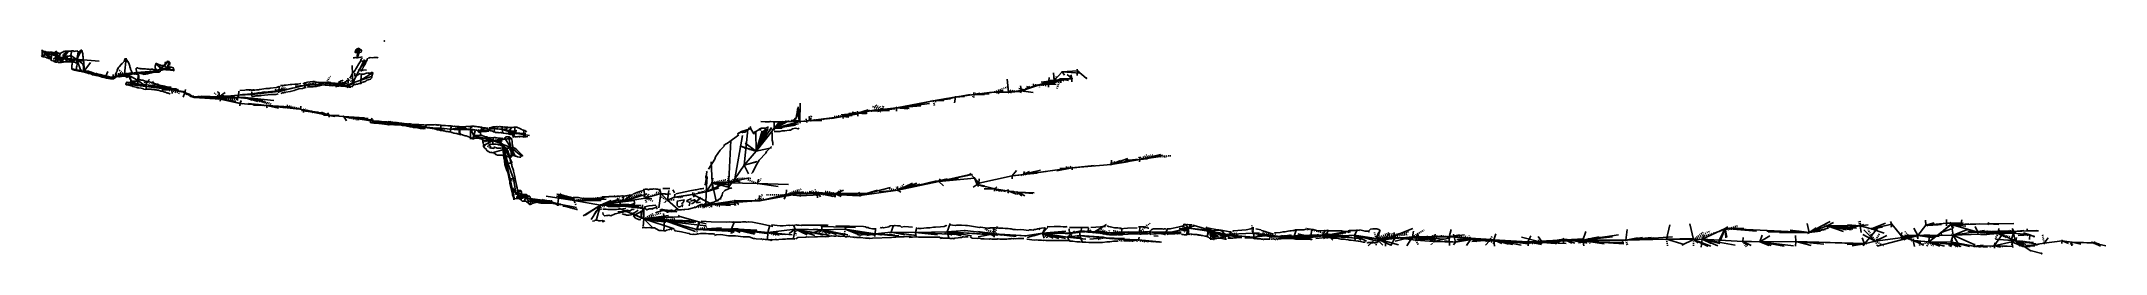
# Model space of a CAD drawing. Header units: millimetres. Extents: x -1 to 656, y -65 to 3.
import ezdxf

# ---------------------------------------------------------------- set-up
doc = ezdxf.new("R2010")
doc.units = ezdxf.units.MM
doc.linetypes.add('DASH', pattern=[0.6, 0.3, -0.3])

msp = doc.modelspace()

# ---------------------------------------------------------------- linework, layer by layer
at = {"layer": 'Shots', "color": 1}
for p, q in [((0, 0), (1.166, -0.668)), ((1.166, -0.668), (2.504, -1.064)), ((2.504, -1.064), (4.48, -1.508)), ((4.48, -1.508), (6.248, -2.094)), ((6.248, -2.094), (8.676, -1.254)), ((8.676, -1.254), (10.552, -2.546)), ((10.552, -2.546), (12.562, -4.07)), ((12.562, -4.07), (12.77, -6.35)), ((12.77, -6.35), (15.18, -6.848)), ((29.5, -6.668), (34.998, -6.452)), ((34.998, -6.452), (37.234, -5.644)), ((37.234, -5.644), (41.32, -6.042)), ((98.304, -9.996), (100.342, -5.88)), ((100.342, -5.88), (102.238, -3.016)), ((321.266, -9.282), (323.822, -6.534)), ((323.822, -6.534), (328.69, -6.206)), ((328.69, -6.206), (331.502, -8.522)), ((15.18, -6.848), (16.814, -7.574)), ((16.814, -7.574), (19.806, -7.86)), ((19.806, -7.86), (21.996, -8.572)), ((21.996, -8.572), (23.224, -7.866)), ((23.224, -7.866), (25.694, -7.274)), ((25.694, -7.274), (29.5, -6.668)), ((25.694, -7.274), (25.694, -7.274)), ((25.694, -7.274), (27.588, -7.912)), ((27.588, -7.912), (29.91, -9.264)), ((29.91, -9.264), (32.646, -11.128)), ((32.646, -11.128), (40.738, -12.252)), ((40.738, -12.252), (44.934, -13.128)), ((66.15, -13.74), (74.704, -12.718)), ((74.704, -12.718), (82.962, -10.816)), ((82.962, -10.816), (86.306, -10.586)), ((86.306, -10.586), (89.74, -9.98)), ((89.74, -9.98), (93.008, -10.662)), ((93.008, -10.662), (96.248, -10.874)), ((96.248, -10.874), (98.304, -9.996)), ((98.304, -9.996), (100.864, -9.128)), ((98.304, -9.996), (98.304, -9.996)), ((100.864, -9.128), (104.516, -6.78)), ((295.73, -13.722), (302.348, -12.92)), ((302.348, -12.92), (306.718, -12.942)), ((302.348, -12.92), (302.348, -12.92)), ((302.348, -12.92), (307.542, -13.018)), ((306.718, -12.942), (310.874, -12.516)), ((307.542, -13.018), (311.892, -12.26)), ((311.892, -12.26), (316.616, -10.672)), ((316.616, -10.672), (321.266, -9.282)), ((316.616, -10.672), (319.472, -10.432)), ((316.616, -10.672), (316.616, -10.672)), ((319.472, -10.432), (323.294, -8.736)), ((323.294, -8.736), (326.946, -8.616)), ((331.502, -8.522), (331.502, -8.522)), ((44.934, -13.128), (47.852, -14.64)), ((47.852, -14.64), (55.848, -14.452)), ((47.852, -14.64), (56.27, -15.244)), ((47.852, -14.64), (47.852, -14.64)), ((55.848, -14.452), (61.906, -13.914)), ((56.27, -15.244), (57.852, -14.61)), ((56.27, -15.244), (56.27, -15.244)), ((56.27, -15.244), (62.448, -16.61)), ((57.852, -14.61), (61.426, -14.714)), ((61.426, -14.714), (64.014, -14.7)), ((61.906, -13.914), (66.15, -13.74)), ((62.448, -16.61), (70.886, -17.224)), ((64.014, -14.7), (67.974, -15.622)), ((70.886, -17.224), (81.682, -18.372)), ((81.682, -18.372), (82.678, -18.854)), ((82.678, -18.854), (85.52, -19.37)), ((85.52, -19.37), (90.7, -20.376)), ((254.066, -20.7), (258.758, -19.666)), ((258.758, -19.666), (262.464, -18.884)), ((262.464, -18.884), (271.106, -17.934)), ((262.464, -18.884), (266.578, -18.854)), ((262.464, -18.884), (262.464, -18.884)), ((271.106, -17.934), (282.856, -15.778)), ((282.856, -15.778), (289.912, -14.546)), ((289.912, -14.546), (295.73, -13.722)), ((90.7, -20.376), (95.396, -20.75)), ((95.396, -20.75), (103.906, -22.112)), ((103.906, -22.112), (109.956, -23.016)), ((109.956, -23.016), (117.38, -23.7)), ((117.38, -23.7), (121.184, -24.246)), ((121.184, -24.246), (126.282, -24.458)), ((126.282, -24.458), (129.338, -24.73)), ((129.338, -24.73), (132.252, -24.396)), ((132.252, -24.396), (135.698, -24.84)), ((135.698, -24.84), (136.764, -26.798)), ((135.698, -24.84), (139.008, -25.288)), ((135.698, -24.84), (135.698, -24.84)), ((139.008, -25.288), (143.32, -24.61)), ((143.32, -24.61), (145.776, -24.872)), ((145.776, -24.872), (147.884, -25.47)), ((147.884, -25.47), (149.694, -26.02)), ((149.694, -26.02), (152.712, -26.238)), ((226.49, -31.784), (232.296, -24.568)), ((232.296, -24.568), (240.444, -22.278)), ((240.444, -22.278), (242.596, -22.186)), ((242.596, -22.186), (243.916, -22.014)), ((243.916, -22.014), (248.046, -21.518)), ((248.046, -21.518), (254.066, -20.7)), ((136.764, -26.798), (142.832, -28.424)), ((142.832, -28.424), (145.854, -29.558)), ((142.832, -28.424), (142.832, -28.424)), ((142.832, -28.424), (148.576, -30.63)), ((145.854, -29.558), (147.576, -35.668)), ((222.732, -36.264), (226.49, -31.784)), ((147.576, -35.668), (149.344, -40.652)), ((219.76, -40.666), (222.732, -36.264)), ((307.97, -39.628), (311.486, -39.248)), ((311.486, -39.248), (327.056, -37.15)), ((327.056, -37.15), (339.398, -36)), ((339.398, -36), (348.534, -34.486)), ((348.534, -34.486), (355.108, -33.474)), ((149.344, -40.652), (150.09, -45.09)), ((150.09, -45.09), (151.834, -45.436)), ((151.834, -45.436), (153.352, -46.324)), ((163.47, -48.602), (163.81, -45.888)), ((163.81, -45.888), (168.694, -47.474)), ((191.228, -46.744), (196.204, -45.284)), ((196.204, -45.284), (198.34, -47.404)), ((200.608, -46.466), (206.406, -45.654)), ((206.406, -45.654), (210.638, -44.756)), ((206.406, -45.654), (212.438, -48.688)), ((206.406, -45.654), (206.406, -45.654)), ((210.638, -44.756), (212.504, -41.85)), ((210.638, -44.756), (210.638, -44.756)), ((212.504, -41.85), (217.714, -43.258)), ((212.504, -41.85), (212.504, -41.85)), ((212.504, -41.85), (217.444, -41.85)), ((217.444, -41.85), (226.994, -42.108)), ((217.714, -43.258), (219.76, -40.666)), ((227.638, -47.608), (236.112, -45.656)), ((236.112, -45.656), (246.266, -44.966)), ((236.112, -45.656), (245.996, -45.272)), ((236.112, -45.656), (240.516, -46.022)), ((236.112, -45.656), (236.112, -45.656)), ((236.112, -45.656), (236.112, -45.656)), ((240.516, -46.022), (246.72, -45.758)), ((245.996, -45.272), (259.524, -45.964)), ((246.266, -44.966), (251.652, -45.374)), ((259.524, -45.964), (271.544, -44.22)), ((271.544, -44.22), (284.574, -41.428)), ((284.574, -41.428), (295.992, -40.386)), ((295.992, -40.386), (296.782, -42.388)), ((295.992, -40.386), (295.992, -40.386)), ((295.992, -40.386), (297.294, -42.002)), ((296.782, -42.388), (302.392, -43.774)), ((297.294, -42.002), (307.97, -39.628)), ((302.392, -43.774), (306.912, -44.576)), ((306.912, -44.576), (309.512, -44.856)), ((153.352, -46.324), (154.674, -47.06)), ((154.674, -47.06), (158.912, -47.84)), ((158.912, -47.84), (161.62, -48.074)), ((161.62, -48.074), (163.47, -48.602)), ((168.694, -47.474), (177.034, -49.03)), ((177.034, -49.03), (184, -47.914)), ((177.034, -49.03), (183.12, -49.244)), ((177.034, -49.03), (177.034, -49.03)), ((183.12, -49.244), (190.404, -49.92)), ((184, -47.914), (191.228, -46.744)), ((190.404, -49.92), (190.862, -53.324)), ((198.34, -47.404), (200.608, -46.466)), ((212.438, -48.688), (219.692, -47.624)), ((219.692, -47.624), (227.638, -47.608)), ((190.862, -53.324), (197.402, -53.912)), ((197.402, -53.912), (207.638, -56.77)), ((207.638, -56.77), (218.678, -56.52)), ((218.678, -56.52), (230.26, -57.778)), ((230.26, -57.778), (238.978, -56.718)), ((238.978, -56.718), (247.524, -56.848)), ((247.524, -56.848), (254.868, -56.688)), ((254.868, -56.688), (264.334, -58.188)), ((264.334, -58.188), (269.46, -57.67)), ((269.46, -57.67), (277.244, -57.706)), ((277.244, -57.706), (287.224, -57.526)), ((287.224, -57.526), (292.882, -57.124)), ((292.882, -57.124), (302.11, -58.148)), ((302.11, -58.148), (312.066, -58.824)), ((312.066, -58.824), (317.572, -57.916)), ((317.572, -57.916), (325.556, -59.262)), ((317.572, -57.916), (326.142, -57.932)), ((317.572, -57.916), (317.572, -57.916)), ((325.556, -59.262), (329.498, -58.674)), ((326.142, -57.932), (329.85, -57.248)), ((329.498, -58.674), (337.192, -59.382)), ((329.85, -57.248), (332.136, -57.374)), ((332.136, -57.374), (333.962, -57.638)), ((333.962, -57.638), (338.568, -57.89)), ((338.568, -57.89), (342.69, -57.656)), ((342.69, -57.656), (348.416, -57.658)), ((348.416, -57.658), (351.588, -57.526)), ((351.588, -57.526), (356.618, -58.082)), ((356.618, -58.082), (361.612, -56.854)), ((361.612, -56.854), (363.95, -56.368)), ((363.95, -56.368), (370.408, -57.358)), ((370.408, -57.358), (371.02, -57.288)), ((371.02, -57.288), (377.224, -58.578)), ((371.02, -57.288), (371.02, -57.288)), ((371.02, -57.288), (375.586, -58.422)), ((375.586, -58.422), (384.432, -57.988)), ((375.586, -58.422), (380.65, -59.086)), ((375.586, -58.422), (375.586, -58.422)), ((377.224, -58.578), (384.81, -59.218)), ((384.432, -57.988), (390.446, -59.118)), ((384.81, -59.218), (390.068, -58.582)), ((390.068, -58.582), (396.084, -59.396)), ((397.47, -59.244), (406.726, -58.75)), ((402.814, -59.28), (407.84, -58.196)), ((406.726, -58.75), (411.304, -58.924)), ((407.84, -58.196), (412.63, -59.174)), ((411.304, -58.924), (416.806, -58.552)), ((416.806, -58.552), (423.682, -59.648)), ((527.268, -59.84), (534.614, -56.482)), ((534.614, -56.482), (561.334, -57.746)), ((561.334, -57.746), (567.032, -55.62)), ((567.032, -55.62), (577.55, -55.608)), ((577.55, -55.608), (581.128, -56.554)), ((581.128, -56.554), (587.582, -55.062)), ((582.322, -60.546), (595.924, -58.726)), ((587.582, -55.062), (590.608, -58.714)), ((590.608, -58.714), (594.416, -60.268)), ((595.924, -58.726), (598.398, -55.36)), ((595.924, -58.726), (607.158, -58.544)), ((595.924, -58.726), (595.924, -58.726)), ((598.398, -55.36), (604.986, -54.808)), ((599.43, -60.748), (603.292, -57.704)), ((603.292, -57.704), (606.492, -55.218)), ((604.986, -54.808), (609.574, -55.148)), ((606.492, -55.218), (614.914, -57.636)), ((607.158, -58.544), (621.448, -58)), ((609.574, -55.148), (618.168, -54.986)), ((614.914, -57.636), (621.86, -57.292)), ((614.914, -57.636), (617.95, -57.346)), ((614.914, -57.636), (614.914, -57.636)), ((617.95, -57.346), (626.328, -57.902)), ((621.448, -58), (627.054, -60.424)), ((621.86, -57.292), (626.396, -57.418)), ((626.328, -57.902), (631.462, -58.502)), ((626.396, -57.418), (630.638, -57.17)), ((631.462, -58.502), (632.804, -59.008)), ((631.462, -58.502), (632.802, -59.006)), ((632.802, -59.006), (632.802, -59.006)), ((337.192, -59.382), (342.698, -59.866)), ((342.698, -59.866), (348.146, -60.056)), ((380.65, -59.086), (380.65, -59.086)), ((390.446, -59.118), (397.47, -59.244)), ((396.084, -59.396), (402.814, -59.28)), ((412.63, -59.174), (412.63, -59.174)), ((423.682, -59.648), (429.726, -59.278)), ((423.682, -59.648), (426.478, -59.946)), ((423.682, -59.648), (423.682, -59.648)), ((426.478, -59.946), (435.176, -59.108)), ((429.726, -59.278), (436.284, -60.23)), ((435.176, -59.108), (446.91, -59.162)), ((436.284, -60.23), (441.986, -60.64)), ((441.986, -60.64), (448.874, -60.826)), ((446.91, -59.162), (461.044, -60.054)), ((448.874, -60.826), (453.786, -59.87)), ((453.786, -59.87), (459.704, -60.376)), ((459.704, -60.376), (476.508, -60.926)), ((461.044, -60.054), (471.84, -60.726)), ((471.84, -60.726), (489.39, -60.226)), ((476.508, -60.926), (483.26, -59.844)), ((483.26, -59.844), (491.106, -60.612)), ((489.39, -60.226), (503.05, -60.218)), ((491.106, -60.612), (497.936, -60.906)), ((497.936, -60.906), (501.938, -60.806)), ((503.05, -60.218), (515.958, -59.87)), ((515.958, -59.87), (524.51, -59.952)), ((524.51, -59.952), (527.268, -59.84)), ((527.268, -59.84), (527.268, -59.84)), ((527.268, -59.84), (540.194, -60.626)), ((540.194, -60.626), (545.654, -60.684)), ((545.654, -60.684), (557.058, -60.588)), ((557.058, -60.588), (578.938, -61.356)), ((578.938, -61.356), (582.322, -60.546)), ((594.416, -60.268), (599.43, -60.748)), ((594.416, -60.268), (594.416, -60.268)), ((594.416, -60.268), (597.542, -61.696)), ((594.416, -60.268), (597.538, -61.698)), ((597.538, -61.698), (597.538, -61.698)), ((599.43, -60.748), (599.43, -60.748)), ((599.43, -60.748), (606.666, -60.808)), ((606.666, -60.808), (613.74, -62.088)), ((613.74, -62.088), (620.172, -62.038)), ((620.172, -62.038), (625.768, -60.722)), ((625.768, -60.722), (629.26, -62.152)), ((627.054, -60.424), (631.626, -63.5)), ((629.26, -62.152), (636.048, -61.136)), ((631.626, -63.5), (635.268, -64.442)), ((636.048, -61.136), (641.748, -60.356)), ((641.748, -60.356), (644.84, -60.868)), ((644.84, -60.868), (651.902, -61.14))]:
    msp.add_line(p, q, dxfattribs=at)
for centre in [(1.166, -0.668), (2.504, -1.064), (4.48, -1.508), (6.248, -2.094), (8.676, -1.254), (10.552, -2.546), (12.562, -4.07), (12.77, -6.35), (34.998, -6.452), (37.234, -5.644), (41.32, -6.042), (100.342, -5.88), (102.238, -3.016), (323.822, -6.534), (328.69, -6.206), (15.18, -6.848), (16.814, -7.574), (19.806, -7.86), (21.996, -8.572), (23.224, -7.866), (25.694, -7.274), (25.694, -7.274), (27.588, -7.912), (29.5, -6.668), (29.91, -9.264), (32.646, -11.128), (40.738, -12.252), (44.934, -13.128), (74.704, -12.718), (82.962, -10.816), (86.306, -10.586), (89.74, -9.98), (93.008, -10.662), (96.248, -10.874), (98.304, -9.996), (98.304, -9.996), (100.864, -9.128), (104.516, -6.78), (302.348, -12.92), (302.348, -12.92), (306.718, -12.942), (307.542, -13.018), (310.874, -12.516), (311.892, -12.26), (316.616, -10.672), (316.616, -10.672), (319.472, -10.432), (321.266, -9.282), (323.294, -8.736), (326.946, -8.616), (331.502, -8.522), (331.502, -8.522), (47.852, -14.64), (47.852, -14.64), (55.848, -14.452), (56.27, -15.244), (56.27, -15.244), (57.852, -14.61), (61.426, -14.714), (61.906, -13.914), (62.448, -16.61), (64.014, -14.7), (66.15, -13.74), (67.974, -15.622), (70.886, -17.224), (81.682, -18.372), (82.678, -18.854), (85.52, -19.37), (258.758, -19.666), (262.464, -18.884), (262.464, -18.884), (266.578, -18.854), (271.106, -17.934), (282.856, -15.778), (289.912, -14.546), (295.73, -13.722), (90.7, -20.376), (95.396, -20.75), (103.906, -22.112), (109.956, -23.016), (117.38, -23.7), (121.184, -24.246), (126.282, -24.458), (129.338, -24.73), (132.252, -24.396), (135.698, -24.84), (135.698, -24.84), (139.008, -25.288), (143.32, -24.61), (145.776, -24.872), (147.884, -25.47), (149.694, -26.02), (152.712, -26.238), (232.296, -24.568), (240.444, -22.278), (242.596, -22.186), (243.916, -22.014), (248.046, -21.518), (254.066, -20.7), (136.764, -26.798), (142.832, -28.424), (142.832, -28.424), (145.854, -29.558), (148.576, -30.63), (226.49, -31.784), (147.576, -35.668), (222.732, -36.264), (311.486, -39.248), (327.056, -37.15), (339.398, -36), (348.534, -34.486), (355.108, -33.474), (149.344, -40.652), (150.09, -45.09), (151.834, -45.436), (163.81, -45.888), (196.204, -45.284), (206.406, -45.654), (206.406, -45.654), (210.638, -44.756), (210.638, -44.756), (212.504, -41.85), (212.504, -41.85), (217.444, -41.85), (217.714, -43.258), (219.76, -40.666), (226.994, -42.108), (236.112, -45.656), (236.112, -45.656), (236.112, -45.656), (240.516, -46.022), (245.996, -45.272), (246.266, -44.966), (246.72, -45.758), (251.652, -45.374), (259.524, -45.964), (271.544, -44.22), (284.574, -41.428), (295.992, -40.386), (295.992, -40.386), (296.782, -42.388), (297.294, -42.002), (302.392, -43.774), (306.912, -44.576), (307.97, -39.628), (309.512, -44.856), (153.352, -46.324), (154.674, -47.06), (158.912, -47.84), (161.62, -48.074), (163.47, -48.602), (168.694, -47.474), (177.034, -49.03), (177.034, -49.03), (183.12, -49.244), (184, -47.914), (190.404, -49.92), (191.228, -46.744), (198.34, -47.404), (200.608, -46.466), (212.438, -48.688), (219.692, -47.624), (227.638, -47.608), (190.862, -53.324), (197.402, -53.912), (207.638, -56.77), (218.678, -56.52), (230.26, -57.778), (238.978, -56.718), (247.524, -56.848), (254.868, -56.688), (264.334, -58.188), (269.46, -57.67), (277.244, -57.706), (287.224, -57.526), (292.882, -57.124), (302.11, -58.148), (312.066, -58.824), (317.572, -57.916), (317.572, -57.916), (326.142, -57.932), (329.498, -58.674), (329.85, -57.248), (332.136, -57.374), (333.962, -57.638), (338.568, -57.89), (342.69, -57.656), (348.416, -57.658), (351.588, -57.526), (356.618, -58.082), (361.612, -56.854), (363.95, -56.368), (370.408, -57.358), (371.02, -57.288), (371.02, -57.288), (375.586, -58.422), (375.586, -58.422), (377.224, -58.578), (380.65, -59.086), (380.65, -59.086), (384.432, -57.988), (390.068, -58.582), (390.446, -59.118), (406.726, -58.75), (407.84, -58.196), (411.304, -58.924), (416.806, -58.552), (435.176, -59.108), (446.91, -59.162), (534.614, -56.482), (561.334, -57.746), (567.032, -55.62), (577.55, -55.608), (581.128, -56.554), (587.582, -55.062), (590.608, -58.714), (595.924, -58.726), (595.924, -58.726), (598.398, -55.36), (603.292, -57.704), (604.986, -54.808), (606.492, -55.218), (607.158, -58.544), (609.574, -55.148), (614.914, -57.636), (614.914, -57.636), (617.95, -57.346), (618.168, -54.986), (621.448, -58), (621.86, -57.292), (626.328, -57.902), (626.396, -57.418), (630.638, -57.17), (631.462, -58.502), (632.802, -59.006), (632.802, -59.006), (632.804, -59.008), (325.556, -59.262), (337.192, -59.382), (342.698, -59.866), (348.146, -60.056), (384.81, -59.218), (396.084, -59.396), (397.47, -59.244), (402.814, -59.28), (412.63, -59.174), (412.63, -59.174), (423.682, -59.648), (423.682, -59.648), (426.478, -59.946), (429.726, -59.278), (436.284, -60.23), (441.986, -60.64), (448.874, -60.826), (453.786, -59.87), (459.704, -60.376), (461.044, -60.054), (471.84, -60.726), (476.508, -60.926), (483.26, -59.844), (489.39, -60.226), (491.106, -60.612), (497.936, -60.906), (501.938, -60.806), (503.05, -60.218), (515.958, -59.87), (524.51, -59.952), (527.268, -59.84), (527.268, -59.84), (540.194, -60.626), (545.654, -60.684), (557.058, -60.588), (578.938, -61.356), (582.322, -60.546), (594.416, -60.268), (594.416, -60.268), (597.538, -61.698), (597.538, -61.698), (597.542, -61.696), (599.43, -60.748), (599.43, -60.748), (606.666, -60.808), (613.74, -62.088), (620.172, -62.038), (625.768, -60.722), (627.054, -60.424), (629.26, -62.152), (631.626, -63.5), (635.268, -64.442), (636.048, -61.136), (641.748, -60.356), (644.84, -60.868), (651.902, -61.14)]:
    msp.add_circle(centre, 0.1, dxfattribs=at)
at = {"layer": 'Sketch', "color": 0}
for points in [[(-0.512, 0.476), (-0.572, 0.376), (-0.512, 0.216), (-0.512, 0.276)], [(-0.452, 0.416), (-0.432, 0.316), (-0.452, 0.176), (-0.452, 0.056), (-0.472, -0.144), (-0.452, -0.464), (-0.472, -0.684), (-0.472, -1.124), (-0.492, -1.164), (-0.492, -1.244), (-0.552, -1.504)], [(0.328, 0.236), (0.328, 0.196), (0.428, 0.076), (0.448, 0.016), (0.708, -0.084), (0.788, -0.104), (0.848, -0.184), (1.048, -0.184), (1.088, -0.204), (1.128, -0.184), (1.168, -0.204), (1.208, -0.184), (1.308, -0.204), (1.588, -0.204), (1.668, -0.224), (1.708, -0.264), (1.808, -0.264), (1.868, -0.284), (1.968, -0.244), (2.048, -0.264), (2.248, -0.264), (2.368, -0.224), (2.468, -0.224), (2.508, -0.204), (2.688, -0.244)], [(4.868, -0.604), (4.868, -0.604), (4.968, -0.604), (5.248, -0.544), (5.328, -0.524), (5.708, -0.444), (5.828, -0.324), (6.068, -0.164), (6.208, -0.024), (6.348, -0.004), (6.448, -0.004), (6.808, 0.116), (6.888, 0.116), (6.948, 0.096), (7.028, 0.116), (7.208, 0.076), (7.268, 0.076)], [(7.208, 0.136), (8.108, 0.136), (8.148, 0.156), (8.268, 0.136), (8.548, 0.136), (8.588, 0.116), (8.648, 0.136), (8.768, 0.096), (8.868, 0.096)], [(8.808, 0.212), (9.128, 0.172), (9.368, 0.172), (9.728, 0.052), (10.008, 0.132), (10.128, 0.132), (10.208, 0.172), (10.368, 0.132), (10.528, 0.172), (10.808, 0.132), (11.008, -0.068), (11.248, -0.148), (11.448, -0.028), (11.888, 0.412), (12.048, 0.372)], [(11.888, 0.412), (12.128, 0.412), (12.128, 0.412), (12.128, 0.292), (12.368, -0.428), (12.408, -0.788), (12.408, -0.948), (12.488, -1.348), (12.568, -1.708), (12.568, -1.908), (12.608, -2.188), (12.608, -2.548), (12.648, -2.628), (12.608, -2.788), (12.608, -2.908), (12.648, -3.068), (12.648, -3.188)], [(-0.512, -1.624), (-0.452, -1.604), (-0.392, -1.644), (-0.192, -1.664), (-0.052, -1.764), (0.108, -1.724), (0.448, -1.764), (0.688, -1.844), (0.868, -1.984), (0.928, -1.984), (1.148, -2.044), (1.208, -2.044), (1.648, -2.224), (1.868, -2.304), (1.948, -2.284), (2.088, -2.304)], [(2.028, -2.344), (2.128, -2.324), (2.288, -2.344), (2.348, -2.464), (2.368, -2.564), (2.388, -2.664), (2.388, -2.784), (2.448, -2.844), (2.488, -2.864)], [(2.468, -2.924), (2.548, -2.904), (2.608, -2.904), (2.728, -2.964), (2.768, -2.884), (2.848, -2.884), (3.248, -3.064), (3.328, -3.184), (3.548, -3.284), (3.628, -3.284), (3.828, -3.384), (4.048, -3.424), (4.128, -3.424), (4.228, -3.444), (4.288, -3.444), (4.388, -3.464)], [(2.668, -0.164), (2.788, -0.284), (2.868, -0.344), (2.988, -0.344), (3.028, -0.364), (3.168, -0.364), (3.248, -0.384), (3.308, -0.384), (3.348, -0.344), (3.468, -0.344), (3.508, -0.324), (3.488, -0.364), (3.528, -0.384), (3.548, -0.344), (3.668, -0.304), (3.768, -0.244), (3.808, -0.244), (3.848, -0.204), (3.988, -0.224), (4.088, -0.224), (4.168, -0.264), (4.188, -0.304), (4.328, -0.304), (4.388, -0.324), (4.408, -0.384), (4.428, -0.324), (4.688, -0.504), (4.728, -0.504), (4.908, -0.744)], [(4.568, -3.464), (4.708, -3.464)], [(4.728, -3.504), (4.748, -3.544), (4.748, -3.484), (4.948, -3.504), (5.128, -3.484), (5.308, -3.484), (5.368, -3.464), (5.448, -3.484), (5.688, -3.464), (5.728, -3.424), (5.788, -3.424), (5.868, -3.404), (5.948, -3.404), (6.068, -3.384), (6.168, -3.384), (6.188, -3.364), (6.248, -3.384), (6.508, -3.324), (6.588, -3.344), (6.808, -3.284), (6.948, -3.264), (6.988, -3.224), (7.068, -3.204), (7.308, -3.144), (7.428, -3.104)], [(6.868, -3.264), (6.968, -3.244), (7.248, -3.264), (7.768, -3.264), (7.908, -3.244), (8.288, -3.244), (8.308, -3.304), (8.328, -3.244), (8.388, -3.284), (8.468, -3.264), (8.548, -3.264), (8.668, -3.284), (8.748, -3.284), (8.808, -3.304), (8.848, -3.284), (8.928, -3.304)], [(9.048, -3.228), (9.088, -3.428), (9.168, -3.668), (9.088, -3.828), (9.048, -4.108), (9.008, -4.388), (8.968, -4.748), (8.928, -4.948), (8.928, -5.468), (8.968, -5.588), (9.008, -5.748)], [(9.168, -3.308), (9.568, -3.388), (9.768, -3.388), (10.168, -3.548), (10.288, -3.468), (10.288, -3.588), (10.568, -3.708), (10.648, -3.788), (10.648, -3.788), (10.648, -3.788), (10.648, -4.068), (10.568, -4.628), (10.488, -4.988), (10.448, -5.548), (10.368, -5.628)], [(9.168, -5.708), (9.368, -5.708), (9.688, -5.908), (10.248, -6.108), (10.368, -6.108), (10.768, -6.188), (11.168, -6.228), (11.328, -6.308), (11.408, -6.268), (11.968, -6.428), (12.248, -6.428), (12.448, -6.468), (12.928, -6.588), (13.128, -6.628), (13.208, -6.708), (13.368, -6.708), (14.088, -6.908), (14.248, -7.028), (14.288, -6.948), (14.328, -7.028), (14.368, -6.948), (14.528, -7.068), (14.648, -7.068), (15.168, -7.268), (15.488, -7.428), (15.688, -7.428), (16.208, -7.588), (16.568, -7.668)], [(12.648, -2.828), (12.648, -2.988), (12.688, -3.108), (12.728, -3.268), (12.728, -4.028), (12.768, -4.188), (12.848, -4.748), (12.888, -4.948), (12.888, -5.108), (12.928, -5.268), (12.928, -5.348), (13.008, -5.468), (12.968, -5.548), (13.048, -5.948), (13.288, -6.148), (13.608, -6.268), (13.808, -6.268), (13.888, -6.308), (13.968, -6.268), (14.128, -6.308), (14.248, -6.308), (14.648, -6.468), (14.768, -6.468), (14.848, -6.548), (14.928, -6.508), (16.288, -6.988), (16.728, -7.108), (16.768, -7.108)], [(22.688, -7.868), (22.848, -7.748), (22.928, -7.748), (22.928, -7.748), (22.888, -7.588), (22.888, -7.188), (23.208, -6.548), (23.208, -6.468), (23.288, -6.388), (23.328, -6.228), (23.408, -5.868), (23.448, -5.628), (23.808, -5.108), (24.048, -4.868), (24.688, -4.148), (24.888, -3.868), (24.968, -3.868), (25.168, -3.588), (25.608, -3.228), (25.688, -2.868), (25.688, -2.748), (25.768, -2.388), (25.968, -2.388), (26.128, -2.348), (26.208, -2.348), (26.288, -2.428), (26.288, -2.548), (26.448, -2.668), (26.608, -2.948), (26.608, -2.908), (26.688, -3.228), (26.728, -3.348), (26.728, -3.268), (26.648, -3.268)], [(26.82, -3.18), (27.22, -3.94), (27.22, -4.06), (27.42, -4.7), (27.42, -4.9), (27.58, -5.38), (27.62, -5.54), (27.66, -5.54), (27.66, -5.66), (27.94, -6.26), (27.98, -6.42), (28.14, -6.86), (28.1, -6.5)], [(34.86, -5.66), (34.14, -5.66), (33.98, -5.7), (33.7, -5.7), (33.42, -5.62), (33.14, -5.66), (32.86, -5.62), (32.34, -5.58), (31.58, -5.58), (31.34, -5.54), (31.18, -5.54), (30.94, -5.46), (30.78, -5.54), (30.7, -5.38), (30.34, -5.38), (30.26, -5.34), (30.18, -5.38), (29.86, -5.26), (29.74, -5.26), (29.54, -5.22)], [(36.928, -6.508), (36.848, -6.468), (36.608, -6.548), (36.488, -6.548), (36.288, -6.588), (35.968, -6.628), (35.368, -6.628), (35.048, -6.548), (34.888, -6.548), (34.968, -6.588)], [(34.928, -5.908), (35.128, -5.948), (35.328, -5.948), (35.448, -5.908), (35.768, -5.548), (35.568, -5.428), (35.408, -5.388), (35.408, -5.268), (35.488, -4.908), (35.488, -4.628), (35.528, -4.348), (35.648, -3.828), (35.808, -3.788), (35.928, -3.868), (36.088, -3.908), (36.608, -4.188), (36.688, -4.188), (37.008, -4.428), (37.088, -4.428)], [(36.888, -4.228), (36.888, -4.308), (36.968, -4.268), (37.448, -4.428), (37.848, -4.428), (37.928, -4.468), (38.008, -4.428), (38.568, -4.668), (38.688, -4.788), (39.368, -5.188), (39.448, -5.188), (39.448, -5.228), (39.328, -5.148)], [(36.888, -6.508), (37.208, -5.988), (37.328, -5.828), (37.448, -5.868), (37.488, -5.828), (37.568, -5.988), (37.568, -5.908), (37.648, -5.868), (37.848, -5.908), (38.008, -5.868), (38.408, -5.788), (38.608, -5.788), (38.688, -5.828), (38.768, -5.788), (38.968, -5.828), (39.128, -5.828), (39.208, -5.868)], [(37.048, -6.388), (37.008, -6.468)], [(38.088, -4.468), (38.168, -4.548), (38.208, -4.428), (38.408, -4.428), (38.648, -4.388), (38.928, -3.828), (39.448, -3.028)], [(38.568, -3.508), (39.008, -3.508), (39.328, -3.428), (39.408, -3.548), (39.448, -3.428), (39.528, -3.388), (39.728, -3.428), (39.808, -3.388), (39.688, -3.388)], [(38.688, -3.508), (38.688, -4.188)], [(39.328, -5.228), (39.328, -5.308), (39.208, -5.508), (39.208, -5.628), (39.088, -5.788)], [(39.288, -5.308), (39.408, -5.028), (39.408, -4.868), (39.528, -4.508), (39.728, -4.148), (39.808, -3.788), (39.808, -3.548), (39.848, -3.388), (39.848, -3.068), (39.888, -2.988)], [(39.488, -5.308), (39.408, -5.388), (39.608, -5.588), (39.688, -5.628)], [(39.768, -4.388), (39.568, -4.668), (39.608, -4.868), (39.648, -5.028), (39.488, -5.188)], [(39.768, -4.988), (39.608, -5.348), (39.648, -5.468)], [(39.968, -5.268), (39.888, -5.268), (39.648, -5.508), (39.728, -5.668), (39.768, -5.588)], [(39.848, -3.908), (39.848, -3.508), (39.888, -3.428), (39.768, -3.468), (39.688, -3.748)], [(39.888, -4.508), (39.728, -4.668), (39.768, -4.868), (39.768, -4.708)], [(39.808, -3.508), (39.968, -3.548), (40.168, -3.548), (40.088, -3.668), (40.048, -3.988), (40.088, -4.108), (39.968, -4.308)], [(39.888, -3.748), (39.848, -3.908)], [(40.088, -4.988), (40.088, -5.268), (40.008, -5.468), (40.048, -5.548), (39.888, -5.788), (39.888, -5.908), (39.848, -5.788)], [(39.968, -5.588), (39.848, -5.628), (40.008, -5.668), (40.208, -5.468)], [(39.888, -5.068), (40.168, -5.028), (40.288, -5.028), (40.408, -5.108), (40.488, -5.028), (40.488, -4.948), (40.528, -5.028), (41.208, -5.228), (41.328, -5.428), (41.328, -5.548), (41.408, -5.868), (41.408, -5.988), (41.448, -6.068), (41.408, -6.148), (41.448, -6.308)], [(39.928, -3.708), (40.008, -3.788)], [(39.968, -5.708), (40.088, -5.908)], [(97.316, -8.54), (97.556, -8.14), (98.116, -7.1), (98.356, -6.94), (98.596, -6.54), (99.076, -5.98), (99.236, -5.58), (99.476, -5.26), (100.196, -3.9), (100.836, -3.02), (100.836, -2.78), (100.996, -2.46), (101.396, -2.06)], [(101.236, -1.74), (100.836, -1.82), (99.796, -1.98), (99.556, -2.06), (99.076, -1.9), (98.676, -1.98), (98.436, -1.98)], [(102.996, -2.14), (102.836, -2.7), (102.436, -3.42), (102.356, -3.82), (101.716, -4.78), (101.556, -5.18), (101.396, -5.34), (101.236, -5.74), (100.996, -6.06), (100.996, -6.22), (100.836, -6.38)], [(103.236, -1.98), (103.556, -1.98), (103.796, -1.9), (104.436, -1.98), (104.996, -1.9), (106.036, -1.9), (106.356, -1.98)], [(16.568, -7.668), (16.688, -7.628), (16.848, -7.668), (17.128, -7.668), (17.288, -7.748), (17.408, -7.748), (18.408, -8.068), (18.488, -8.148), (18.648, -8.148), (19.088, -8.268), (19.168, -8.228), (19.248, -8.308), (19.488, -8.308), (19.608, -8.348), (19.688, -8.468), (19.688, -8.388), (20.008, -8.468), (20.368, -8.548), (20.728, -8.588), (21.288, -8.668), (21.368, -8.708), (21.848, -8.708), (21.728, -8.668)], [(16.808, -6.948), (16.728, -7.068), (16.848, -7.068), (17.528, -7.308), (18.048, -7.388), (18.128, -7.348), (18.208, -7.428), (18.368, -7.428), (18.728, -7.508), (19.368, -7.668), (19.808, -7.788), (20.408, -7.988), (20.608, -7.988), (21.368, -8.188), (21.928, -8.188), (22.008, -8.308), (22.008, -8.188), (22.648, -7.948), (22.568, -8.068)], [(21.928, -8.788), (22.008, -8.708), (22.168, -8.668), (22.928, -8.228), (23.048, -8.188), (23.128, -8.068), (23.208, -8.068), (23.288, -7.988)], [(23.368, -7.948), (23.888, -8.028), (24.048, -8.028), (24.168, -8.068), (24.568, -7.948), (24.688, -7.948), (24.928, -7.868), (25.128, -7.868), (25.208, -7.908), (25.288, -7.828), (25.448, -7.788), (25.608, -7.748), (25.688, -7.748)], [(25.368, -7.828), (25.408, -7.948), (25.408, -7.828), (26.448, -8.068), (26.608, -8.108), (26.728, -8.068), (26.888, -8.108), (27.128, -8.108), (27.208, -8.148), (27.208, -8.068), (27.288, -8.028)], [(26.54, -9.86), (26.46, -9.78), (26.34, -9.98), (26.1, -10.3), (26.06, -10.42), (26.34, -10.7), (26.34, -10.62), (26.5, -10.66), (27.1, -10.78), (27.82, -10.94), (28.02, -10.98), (28.34, -11.22), (28.38, -11.14), (29.42, -11.42), (29.58, -11.46), (29.7, -11.46), (29.94, -11.54), (30.26, -11.58), (31.06, -11.74), (31.42, -11.82), (31.58, -11.86), (31.66, -11.9), (31.74, -11.86), (31.9, -11.98), (32.46, -12.1)], [(26.54, -9.82), (26.98, -9.86), (27.18, -9.9), (27.54, -9.9), (27.7, -9.94), (27.94, -9.94), (28.14, -9.98), (28.3, -9.98), (28.38, -10.02), (28.46, -9.98), (28.66, -10.02), (28.98, -10.02), (29.14, -10.06), (29.26, -10.06), (29.26, -10.18)], [(27.3, -7.9), (27.26, -7.98), (27.38, -8.38), (27.42, -8.54), (27.5, -8.82), (27.78, -9.26), (27.78, -9.46), (27.82, -9.38), (27.86, -9.54)], [(29.94, -9.34), (29.86, -9.42), (29.86, -9.34), (29.62, -9.46), (29.18, -9.5), (29.02, -9.5), (28.98, -9.38), (28.98, -9.5), (28.78, -9.46), (28.26, -9.46), (27.9, -9.58), (27.82, -9.54)], [(28.1, -9.66), (28.18, -10.1), (28.38, -10.18), (28.62, -10.18), (28.86, -10.22), (29.86, -10.22), (29.82, -10.34)], [(28.18, -7.02), (28.18, -7.1), (28.46, -7.1), (28.9, -7.18), (29.02, -7.18), (29.1, -7.14), (29.38, -7.18), (29.78, -7.18), (29.94, -7.22), (30.06, -7.22), (30.14, -7.26), (30.14, -7.5), (30.22, -7.9), (30.26, -8.26), (30.26, -8.38), (30.3, -8.46), (30.26, -8.54), (30.3, -8.62), (30.26, -8.78), (30.26, -9.06)], [(28.82, -9.62), (28.82, -9.7), (28.9, -9.82), (28.86, -10.02), (28.94, -10.26)], [(29.82, -10.18), (29.86, -10.34), (29.66, -10.3), (29.42, -10.34), (29.3, -10.34), (29.22, -10.3), (29.18, -10.42)], [(29.86, -9.38), (29.9, -9.74), (29.94, -9.94), (29.94, -10.06), (29.98, -10.22)], [(30.14, -8.94), (30.46, -9.02), (30.78, -9.06), (30.98, -9.1), (31.14, -9.1), (31.38, -9.14), (31.74, -9.22), (31.9, -9.26), (31.94, -9.34), (32.1, -9.38), (32.54, -9.58)], [(31.62, -7.3), (31.86, -7.22), (32.5, -7.22), (33.02, -7.1), (33.34, -7.02), (34.38, -6.78), (34.78, -6.7)], [(40.26, -13.58), (40.14, -13.46), (39.7, -13.3), (39.5, -13.26), (39.26, -13.14), (39.1, -13.14), (38.7, -12.98), (38.46, -12.94), (38.3, -12.9), (38.18, -12.9), (37.66, -12.66), (37.58, -12.7), (37.42, -12.66), (37.3, -12.66), (37.06, -12.54), (36.7, -12.46), (36.5, -12.38), (36.38, -12.38), (36.14, -12.3), (36.02, -12.3), (35.86, -12.26), (35.74, -12.26), (35.34, -12.18), (35.26, -12.22), (35.14, -12.14), (34.86, -12.14), (34.38, -12.1), (34.22, -12.06), (33.82, -12.06), (33.66, -12.02), (33.22, -12.02), (33.02, -11.98), (32.62, -11.98), (32.82, -12.02)], [(32.74, -9.38), (32.78, -9.46), (33.18, -9.54), (34.58, -10.02), (34.82, -10.06), (35.06, -10.1), (36.1, -10.5), (36.18, -10.5), (36.3, -10.58), (36.42, -10.58), (36.54, -10.66), (36.86, -10.74), (37.18, -10.86), (37.34, -10.86), (37.74, -10.94), (37.82, -11.02), (37.9, -10.98), (38.3, -11.1), (38.34, -11.18), (38.34, -11.1), (38.46, -11.1), (39.14, -11.26), (39.7, -11.42), (39.86, -11.46), (40.1, -11.58), (40.14, -11.7), (40.14, -11.58), (40.34, -11.7), (40.42, -11.7)], [(62.384, -12.476), (63.984, -12.316), (64.384, -12.236), (65.424, -12.236), (65.504, -12.396), (65.584, -12.236), (65.904, -12.236), (66.064, -12.316), (66.464, -12.236), (66.944, -12.236)], [(75.184, -11.276), (74.864, -11.196), (74.064, -11.436), (71.984, -11.676), (71.744, -11.756), (70.624, -11.836), (68.784, -12.156), (68.544, -12.156), (68.384, -12.236), (67.664, -12.236), (67.184, -12.316), (66.464, -12.316), (66.064, -12.476), (65.824, -12.476)], [(75.344, -10.876), (75.824, -10.876), (76.544, -10.716), (77.104, -10.716), (78.384, -10.476), (78.864, -10.556), (79.904, -10.396), (80.784, -10.396), (81.744, -10.236)], [(75.424, -13.356), (75.904, -13.196), (76.224, -13.196), (76.464, -13.036), (76.864, -13.036), (77.024, -12.956), (78.384, -12.796), (79.664, -12.476), (80.224, -12.236), (81.184, -11.916), (82.304, -11.756), (82.784, -11.596), (83.024, -11.596), (83.424, -11.436)], [(82.784, -9.916), (82.944, -9.996), (83.904, -9.756), (85.584, -9.596), (86.064, -9.596), (86.224, -9.676), (86.464, -9.596)], [(97.664, -11.356), (97.104, -11.356), (96.944, -11.196), (96.784, -11.356), (95.984, -11.196), (94.864, -11.036), (94.624, -11.036), (94.304, -10.956), (93.904, -11.036), (93.184, -11.036), (92.304, -10.876), (91.744, -10.956), (91.344, -10.796), (90.784, -10.796), (90.384, -10.716), (89.904, -10.716), (89.584, -10.636), (89.024, -10.636), (87.904, -10.796), (87.584, -10.956), (87.344, -10.956), (86.624, -11.196), (86.224, -11.196), (85.664, -11.276), (84.144, -11.276), (83.744, -11.356)], [(85.264, -9.676), (86.864, -9.756)], [(90.624, -9.916), (90.224, -9.836), (90.064, -9.916), (89.584, -9.836), (87.344, -9.836), (87.184, -9.756), (86.464, -9.996), (86.224, -9.996)], [(91.344, -9.916), (91.024, -9.836), (90.464, -9.676)], [(94.544, -10.236), (94.384, -10.156), (94.224, -10.236), (93.904, -10.156), (92.704, -10.076), (91.424, -9.996), (91.024, -9.836)], [(94.544, -10.076), (94.384, -10.236), (94.384, -9.996), (93.824, -9.756), (94.624, -9.356), (94.864, -9.356), (95.264, -9.116)], [(95.904, -10.156), (95.344, -9.996), (94.704, -9.996)], [(96.544, -9.196), (96.144, -9.596), (95.744, -9.756), (95.584, -9.996), (95.584, -9.836), (95.664, -9.996), (95.504, -10.156), (95.104, -10.076), (94.864, -10.076)], [(96.464, -10.236), (95.184, -10.076), (94.864, -10.076)], [(96.704, -8.556), (96.784, -8.956), (96.784, -9.996), (96.704, -10.156)], [(97.904, -11.356), (97.984, -11.196), (98.224, -11.116), (98.224, -10.956), (98.864, -10.556), (99.104, -10.556), (99.424, -10.396), (99.824, -10.396), (100.304, -10.236), (100.784, -10.156), (100.944, -10.236), (101.184, -9.996), (101.504, -9.676), (101.744, -9.756), (102.464, -9.436), (102.784, -9.196), (103.904, -8.796), (104.224, -8.476)], [(98.944, -6.956), (98.944, -7.676), (99.104, -7.996)], [(99.264, -8.076), (99.904, -7.436), (100.624, -7.036)], [(100.784, -7.116), (101.104, -7.196), (101.504, -7.196)], [(101.424, -7.356), (101.424, -7.196), (101.824, -7.276), (102.384, -7.036), (102.624, -6.876), (103.344, -6.796)], [(102.944, -6.796), (103.104, -6.956), (103.904, -6.876), (104.224, -6.716), (104.544, -6.716)], [(104.544, -6.716), (104.624, -6.876), (104.304, -7.836), (104.304, -8.076), (104.224, -8.396)], [(74.544, -13.516), (73.824, -13.676), (72.144, -13.756), (71.264, -13.836), (69.184, -14.076), (68.944, -14.156), (68.704, -14.076), (68.544, -14.156), (67.504, -14.156), (67.184, -14.236), (66.784, -14.236), (66.464, -14.316), (66.064, -14.316)], [(238.764, -21.758), (239.004, -21.518), (239.244, -21.118), (239.324, -20.398), (239.564, -19.678), (239.484, -19.518), (239.644, -19.358)], [(239.884, -17.598), (239.884, -17.918), (239.724, -18.398), (239.724, -18.638), (239.564, -19.358), (239.564, -19.678)], [(103.852, -22.636), (104.212, -22.716), (104.452, -22.716), (104.852, -22.796), (105.092, -22.876), (105.292, -22.836), (105.572, -22.836), (105.852, -22.876), (106.212, -22.876), (106.292, -22.916), (106.532, -22.876), (106.772, -22.916), (107.252, -22.996), (107.452, -22.996), (107.612, -23.076), (107.692, -23.036), (108.332, -23.156), (109.732, -23.356), (109.812, -23.396), (109.692, -23.356)], [(110.052, -22.396), (110.172, -22.556), (110.692, -22.636), (110.852, -22.636), (111.012, -22.676), (111.292, -22.636), (111.652, -22.676), (112.132, -22.676), (112.252, -22.716), (112.372, -22.676), (112.612, -22.756), (112.932, -22.756), (113.332, -22.836), (113.652, -22.836), (113.732, -22.876), (113.812, -22.836), (114.332, -22.956), (114.492, -22.956), (114.692, -23.036), (114.852, -23.036), (115.132, -23.076), (115.332, -23.076), (115.492, -23.116), (115.692, -23.076), (116.132, -23.196), (116.292, -23.196), (116.292, -23.196)], [(110.172, -23.276), (110.452, -23.316), (111.092, -23.316), (111.332, -23.356), (111.412, -23.316), (111.612, -23.356), (112.332, -23.356), (112.652, -23.396), (112.932, -23.396), (113.052, -23.436), (113.372, -23.436), (113.732, -23.516), (114.052, -23.596), (114.172, -23.556), (114.252, -23.596), (114.292, -23.516), (114.292, -23.596), (114.492, -23.636)], [(121.332, -24.596), (120.932, -24.636), (120.732, -24.596), (120.372, -24.596), (120.292, -24.636), (120.172, -24.556), (119.772, -24.556), (119.572, -24.476), (119.372, -24.476), (119.132, -24.396), (119.012, -24.396), (118.812, -24.316), (118.452, -24.276), (118.292, -24.236), (117.612, -24.196), (117.332, -24.116), (116.812, -24.076), (116.612, -24.036), (116.492, -24.036), (115.612, -23.836), (115.252, -23.756), (114.612, -23.596), (114.252, -23.516)], [(121.572, -23.436), (121.332, -23.476), (120.852, -23.396), (120.532, -23.396), (120.452, -23.356), (120.332, -23.396), (119.372, -23.356), (119.172, -23.316), (118.812, -23.276), (118.732, -23.396), (118.692, -23.276), (118.452, -23.236), (118.212, -23.276), (118.132, -23.236), (117.972, -23.276), (117.812, -23.236), (117.452, -23.236), (117.092, -23.196), (116.652, -23.116), (116.332, -23.116), (116.012, -23.036)], [(121.772, -23.276), (121.732, -23.356), (121.932, -23.356), (122.172, -23.396), (122.532, -23.396), (122.612, -23.356), (122.772, -23.396), (123.252, -23.396), (123.412, -23.436), (123.652, -23.396), (123.852, -23.396), (124.092, -23.436), (124.492, -23.316), (124.732, -23.476), (124.892, -23.436), (125.012, -23.396), (125.212, -23.436), (125.332, -23.556), (125.372, -23.436), (125.492, -23.476), (125.772, -23.436), (126.292, -23.476), (126.572, -23.596), (126.772, -23.556), (127.052, -23.556), (127.292, -23.596), (127.572, -23.596), (127.812, -23.636), (128.492, -23.716), (129.372, -23.716), (129.452, -23.756)], [(129.052, -25.676), (128.892, -25.636), (128.812, -25.676), (128.732, -25.596), (128.572, -25.556), (128.132, -25.476), (127.972, -25.476), (127.612, -25.396), (127.212, -25.316), (127.132, -25.276), (127.092, -25.356), (127.052, -25.236), (126.932, -25.236), (126.772, -25.196), (126.172, -25.156), (125.732, -25.036), (125.612, -25.036), (125.412, -24.996), (125.252, -24.996), (124.412, -24.716), (124.172, -24.676), (123.612, -24.516), (123.492, -24.516), (122.692, -24.316), (122.452, -24.316), (122.372, -24.276)], [(129.252, -25.636), (129.732, -25.836), (129.852, -25.836), (130.452, -25.996), (130.572, -25.996), (131.132, -26.156), (131.292, -26.156), (131.492, -26.196), (131.572, -26.276), (132.332, -26.516), (132.572, -26.556)], [(129.652, -23.636), (129.652, -23.716), (130.452, -23.876), (130.652, -23.836), (130.932, -23.916), (131.652, -23.916), (131.932, -23.956), (132.052, -23.916), (132.292, -23.996), (132.532, -23.996), (132.652, -24.036), (132.732, -23.996), (132.812, -24.036), (132.892, -23.996), (133.172, -24.036), (133.372, -24.036), (133.572, -24.076), (134.132, -24.076), (134.332, -24.116)], [(134.146, -23.978), (134.306, -23.978), (134.466, -23.858), (134.906, -23.898), (135.306, -23.898), (135.786, -23.818)], [(135.746, -23.858), (135.986, -23.898), (136.066, -23.858), (136.786, -23.858), (136.946, -23.898), (137.306, -23.898), (137.666, -23.938), (138.186, -23.978)], [(138.026, -24.098), (138.106, -24.138), (138.306, -24.058), (138.506, -24.058), (138.786, -24.098), (138.986, -24.098), (139.226, -24.178), (139.346, -24.178), (139.426, -24.258), (139.506, -24.218), (140.146, -24.378), (140.426, -24.378), (140.626, -24.418), (140.786, -24.418), (140.866, -24.458), (141.066, -24.418), (141.226, -24.458), (141.146, -24.458)], [(138.126, -25.458), (138.186, -25.578), (138.786, -25.878), (138.906, -25.998), (138.846, -26.298), (138.846, -26.418), (139.086, -26.658), (139.926, -27.018), (140.166, -27.078), (140.406, -27.198), (140.586, -27.198), (140.826, -27.258), (141.006, -27.258), (141.306, -27.498), (141.486, -27.438), (141.666, -27.498), (141.906, -27.438), (142.086, -27.618), (142.206, -27.438), (142.746, -27.498), (142.986, -27.498), (143.286, -27.438), (143.646, -27.438), (143.766, -27.618), (143.766, -27.498), (143.946, -27.498), (144.186, -27.558), (144.966, -27.618)], [(138.266, -25.418), (138.866, -25.578), (138.946, -25.538), (139.026, -25.578), (139.186, -25.538), (139.386, -25.538), (139.586, -25.498), (139.786, -25.538), (139.986, -25.498), (140.306, -25.498), (140.426, -25.538), (140.586, -25.498), (140.706, -25.578), (140.706, -25.458), (140.986, -25.458), (141.466, -25.378), (141.546, -25.378)], [(145.81, -23.978), (145.33, -23.978), (145.03, -23.918), (144.73, -23.978), (144.43, -23.978), (144.37, -24.158), (144.31, -23.978), (144.19, -23.918), (143.95, -23.978), (143.11, -24.038), (142.93, -24.038), (142.57, -24.158), (141.67, -24.338), (141.85, -24.338)], [(141.79, -25.358), (141.85, -25.238), (142.09, -25.238), (142.33, -25.358), (142.45, -25.238), (142.57, -25.358), (142.69, -25.358), (143.05, -25.598), (143.59, -25.718)], [(149.29, -26.438), (148.69, -26.438), (148.57, -26.558), (148.57, -26.438), (148.39, -26.378), (148.27, -26.438), (147.91, -26.318), (147.73, -26.198), (147.49, -26.198), (147.25, -26.138), (146.95, -26.138), (146.29, -26.018), (146.11, -26.018), (145.99, -25.898), (145.75, -25.958), (145.57, -25.958), (145.21, -25.838), (144.79, -25.898), (144.49, -25.838), (143.65, -25.838), (143.53, -25.778), (143.65, -25.778)], [(149.47, -24.158), (149.53, -24.278), (149.53, -24.158), (149.11, -24.218), (147.73, -24.218), (147.67, -24.338), (147.61, -24.158), (147.01, -24.158), (146.59, -24.098), (146.29, -24.038), (146.17, -24.098), (145.93, -24.038), (145.69, -23.978)], [(149.35, -24.158), (149.47, -24.218), (149.59, -24.098), (149.83, -24.158), (150.43, -24.158), (151.57, -24.638), (151.69, -24.758), (151.93, -24.758), (152.17, -24.938), (152.47, -25.058)], [(152.29, -24.938), (153.07, -25.238), (153.49, -25.718)], [(224.044, -24.478), (224.844, -24.678), (224.044, -24.878), (221.844, -25.478), (220.644, -26.278), (221.444, -25.878)], [(222.244, -25.478), (221.844, -25.678), (222.244, -25.878), (223.044, -25.678), (223.644, -24.878)], [(224.644, -23.878), (224.844, -24.678), (225.444, -25.678), (225.844, -26.278), (226.044, -25.678), (227.644, -24.878)], [(227.644, -24.478), (227.844, -25.078), (228.044, -24.478), (229.644, -24.478), (230.444, -24.078)], [(228.044, -22.278), (229.444, -22.478), (230.644, -22.478), (231.044, -22.278), (232.044, -22.478), (235.244, -22.478), (236.644, -22.278), (237.844, -22.278), (238.244, -22.078), (238.644, -22.278), (239.444, -22.078), (240.244, -22.078)], [(231.644, -25.878), (231.644, -28.278), (231.844, -29.078), (231.844, -29.878)], [(232.244, -25.478), (234.044, -25.478), (234.844, -25.278), (235.644, -25.278), (237.044, -25.078), (237.444, -25.078), (238.044, -24.678), (239.044, -24.478), (239.844, -24.678), (240.244, -24.478)], [(238.924, -21.278), (238.764, -21.678), (238.284, -21.998), (237.884, -21.998), (237.884, -21.758)], [(132.506, -26.418), (132.586, -26.498), (132.826, -26.498), (133.706, -26.778), (134.026, -26.858), (134.106, -26.938), (134.306, -26.938), (135.346, -27.298), (135.946, -27.658), (136.146, -27.778), (136.306, -27.818), (136.306, -27.818)], [(136.026, -27.558), (136.326, -27.618), (137.646, -27.618), (137.766, -27.678), (138.426, -27.738), (139.326, -27.978), (139.626, -28.038), (139.686, -28.278), (139.566, -28.458), (139.626, -28.578), (139.626, -28.818), (139.746, -29.058), (139.686, -29.238), (139.866, -29.478), (139.866, -29.598), (140.046, -29.898), (140.166, -29.958), (140.226, -30.138), (140.226, -29.838)], [(139.926, -29.718), (139.866, -29.958), (139.866, -30.258), (140.166, -30.678), (140.766, -31.278), (140.826, -31.518), (141.306, -31.938), (141.426, -31.938), (142.086, -32.358)], [(141.366, -29.178), (141.186, -29.358)], [(141.186, -30.078), (141.186, -30.258), (141.366, -30.438), (141.486, -30.438)], [(143.046, -29.658), (142.326, -29.538), (141.786, -29.538), (141.666, -29.718), (141.546, -29.718), (141.546, -29.838), (142.026, -30.198), (142.026, -30.438), (141.906, -30.678), (142.446, -30.858), (142.686, -30.858), (142.926, -30.798), (143.106, -30.918), (143.166, -30.738), (143.346, -30.738), (143.706, -30.618), (143.946, -30.678), (144.066, -30.678)], [(142.206, -30.978), (142.206, -30.798), (141.906, -30.738), (141.726, -30.738)], [(142.086, -32.178), (142.206, -32.118), (142.386, -32.238), (142.626, -32.238), (142.986, -32.298), (143.226, -32.538), (143.286, -32.418), (143.646, -32.658), (143.766, -32.838), (144.306, -33.018), (144.846, -33.018), (145.146, -33.078), (145.686, -33.078), (146.346, -33.258), (146.886, -33.318), (147.786, -33.558), (148.506, -33.558), (148.806, -33.618)], [(146.346, -30.678), (146.346, -30.258), (145.866, -29.958), (145.746, -30.078), (145.686, -29.898), (145.446, -29.838), (145.206, -29.778), (144.666, -29.718), (144.426, -29.658), (143.826, -29.598), (143.406, -29.598), (143.106, -29.538), (142.986, -29.538)], [(143.406, -30.558), (143.226, -30.558), (143.106, -30.498)], [(146.286, -30.678), (146.226, -30.798), (145.806, -30.738), (145.326, -30.798), (144.126, -30.798)], [(144.546, -27.678), (145.146, -27.618), (145.506, -27.738), (145.746, -27.678), (145.986, -27.738)], [(146.526, -27.618), (147.066, -27.258), (147.726, -27.198), (147.966, -27.258), (148.566, -27.618), (148.686, -27.918), (148.806, -28.038), (148.926, -28.698), (148.926, -29.598), (149.286, -30.678)], [(147.534, -31.478), (147.774, -32.438), (148.174, -33.638), (148.334, -34.118), (148.334, -34.518), (148.894, -36.198), (148.894, -36.438), (149.374, -37.958), (149.374, -38.198), (149.694, -39.478), (150.174, -41.638), (150.334, -42.518), (150.334, -42.758), (150.574, -43.478), (150.654, -44.198), (150.734, -44.518)], [(149.17, -26.498), (149.23, -26.738), (149.17, -26.858), (149.23, -27.278), (149.23, -27.098)], [(149.226, -30.618), (149.346, -30.618), (149.526, -30.798), (149.766, -30.858), (150.486, -31.398), (151.086, -31.998), (151.926, -32.838), (152.166, -33.078), (152.226, -33.378), (152.226, -33.198), (152.046, -33.078)], [(149.29, -27.278), (149.83, -27.158), (150.07, -27.218), (150.31, -27.218), (150.49, -27.158), (150.61, -27.218), (151.03, -27.098), (151.27, -27.158), (151.39, -27.278), (151.39, -27.098), (152.05, -27.098), (152.17, -27.158), (152.29, -27.098)], [(152.11, -27.158), (152.35, -27.158), (152.47, -27.278), (152.83, -27.218), (153.19, -27.218), (153.43, -27.158), (153.55, -27.218), (153.97, -27.158)], [(211.342, -37.568), (213.382, -34.328), (213.622, -33.608), (215.062, -31.448), (215.902, -30.608), (216.382, -30.248)], [(216.262, -30.128), (216.502, -29.768), (217.702, -29.048), (221.062, -26.528)], [(231.444, -30.278), (229.844, -31.878), (229.644, -32.478), (227.444, -34.678), (226.444, -36.478), (225.444, -38.478), (225.044, -38.878)], [(146.334, -33.878), (146.414, -34.198), (146.574, -34.838), (146.574, -35.158), (146.654, -35.558), (146.654, -36.038), (147.214, -37.638), (147.534, -38.598), (147.694, -39.158), (147.854, -39.398), (148.174, -41.318), (148.174, -41.558), (148.254, -41.958), (148.814, -44.678), (149.054, -45.478), (149.054, -45.718), (149.374, -46.438), (149.534, -47.318)], [(148.446, -33.498), (148.566, -33.378), (148.746, -33.378), (149.106, -33.198), (149.406, -33.198), (150.006, -33.378), (150.186, -33.378), (150.666, -33.618), (151.326, -33.678), (151.566, -33.738), (151.686, -33.738)], [(210.742, -38.168), (210.862, -38.408), (210.742, -39.128), (210.742, -39.368), (210.502, -39.968), (210.622, -40.688), (210.382, -42.008), (210.382, -42.368), (210.262, -42.608)], [(150.774, -44.378), (151.014, -44.378), (151.174, -44.338), (151.614, -44.338), (151.774, -44.418)], [(151.854, -44.418), (151.854, -44.578), (151.894, -44.698), (151.894, -44.898), (151.974, -45.258), (151.974, -45.418), (152.014, -45.298)], [(152.054, -45.298), (152.214, -45.458), (152.694, -45.618), (152.894, -45.578), (153.294, -45.658)], [(153.134, -45.578), (153.294, -45.658), (153.334, -45.738), (153.334, -45.618), (153.374, -45.738), (153.374, -45.658), (153.334, -45.738), (153.334, -45.658), (153.534, -45.658), (153.574, -45.738), (153.574, -45.658), (153.614, -45.978), (153.654, -46.058), (153.934, -46.058), (154.134, -46.098), (154.294, -46.098), (154.454, -46.138), (154.454, -46.138)], [(168.242, -46.648), (167.522, -46.468), (167.282, -46.468), (166.202, -46.168), (165.662, -46.048), (165.422, -45.988), (164.762, -45.808), (164.402, -45.748), (163.322, -45.508), (163.202, -45.508)], [(177.462, -46.368), (177.622, -46.528), (177.622, -46.368), (179.542, -46.368), (179.782, -46.288), (181.062, -46.288), (181.462, -46.208), (182.022, -46.208), (182.342, -46.128), (182.742, -46.128), (183.062, -46.368), (183.142, -46.128), (183.782, -46.048), (184.022, -46.128), (184.262, -46.048), (184.422, -46.128), (184.982, -46.048), (185.382, -46.048), (185.782, -45.968), (186.022, -45.968), (186.502, -45.808), (187.302, -45.728)], [(187.382, -45.488), (188.582, -44.928), (189.862, -44.528), (190.582, -44.368), (190.742, -44.288)], [(190.742, -43.888), (190.982, -43.968), (191.302, -43.888), (191.862, -43.888), (192.342, -44.128), (192.742, -43.888), (193.542, -43.888), (193.942, -43.808), (194.422, -43.888), (194.582, -43.808), (194.902, -43.888), (195.142, -43.888), (195.462, -43.968), (195.622, -44.128), (195.782, -44.128)], [(196.822, -43.688), (199.102, -43.688)], [(200.062, -44.168), (200.302, -44.408), (200.422, -44.888), (200.542, -45.128)], [(201.022, -45.368), (205.462, -44.408), (207.142, -44.168), (207.502, -44.168), (208.702, -43.808), (209.062, -43.808), (209.662, -43.688), (209.902, -43.688)], [(215.182, -47.168), (215.182, -46.928), (215.782, -45.728), (215.902, -44.888)], [(216.142, -44.768), (216.622, -44.288), (217.702, -43.808), (218.182, -43.568), (218.542, -43.568), (218.782, -43.448)], [(149.774, -47.018), (150.214, -46.938), (150.494, -46.938), (150.574, -46.858), (150.854, -46.898), (150.934, -46.858), (151.054, -46.898), (151.174, -46.898), (151.654, -47.218), (152.174, -47.698), (152.534, -47.738), (153.254, -47.738), (153.574, -47.898), (153.734, -48.138), (153.734, -48.058), (154.174, -48.378), (154.174, -48.458), (154.534, -48.738), (154.574, -48.858), (154.574, -48.738), (154.814, -48.778), (155.014, -48.698), (155.094, -48.738), (155.334, -48.498), (155.374, -48.578), (155.374, -48.498), (155.734, -48.338), (155.894, -48.298), (156.054, -48.258), (156.134, -48.178), (156.374, -48.178), (156.254, -48.218)], [(154.534, -46.108), (154.534, -46.168), (154.714, -46.528), (154.714, -46.588), (154.954, -46.888), (154.984, -46.948)], [(158.374, -47.458), (158.134, -47.368), (158.074, -47.398), (157.804, -47.338), (157.624, -47.338), (157.354, -47.308), (157.234, -47.278), (157.174, -47.278), (157.054, -47.248), (156.784, -47.218), (156.664, -47.188), (156.514, -47.188), (156.214, -47.128), (156.004, -47.128), (155.854, -47.098), (155.794, -47.098), (155.734, -47.068), (155.554, -47.068), (155.404, -47.038), (155.284, -47.038), (155.014, -46.978), (154.954, -46.978), (154.894, -46.948)], [(156.334, -48.178), (156.534, -48.138), (156.734, -48.098), (156.814, -48.058), (156.974, -48.138), (157.094, -48.098), (157.574, -48.218), (158.014, -48.298), (158.214, -48.338), (158.574, -48.338), (158.774, -48.378), (159.014, -48.338), (159.094, -48.418), (159.294, -48.338), (160.094, -48.338), (160.374, -48.378), (161.054, -48.378), (161.334, -48.418), (161.494, -48.378), (161.494, -48.378), (161.374, -48.378)], [(158.522, -47.248), (158.762, -47.308), (159.062, -47.368), (159.302, -47.368), (159.962, -47.548), (160.502, -47.608), (160.922, -47.608), (161.042, -47.728), (161.402, -47.668), (161.522, -47.668), (161.582, -47.848), (161.582, -47.728)], [(161.882, -48.448), (162.182, -48.448), (162.662, -48.568), (163.862, -48.988)], [(165.062, -49.228), (165.182, -49.288), (165.422, -49.288), (165.722, -49.348), (166.442, -49.468)], [(165.362, -49.228), (165.722, -49.288), (167.522, -49.888), (167.702, -49.888), (168.302, -50.068), (168.482, -50.068), (169.562, -50.428)], [(168.342, -46.528), (169.622, -46.528), (170.022, -46.608), (171.382, -46.848), (171.542, -46.768), (171.942, -46.848), (172.182, -46.848), (172.582, -46.928), (172.982, -46.928), (173.142, -46.848), (173.302, -47.088), (173.382, -46.848), (174.902, -46.848), (175.062, -47.008), (175.782, -46.848), (176.182, -46.928), (178.182, -46.928)], [(169.322, -50.308), (169.442, -50.248), (169.622, -50.368), (169.742, -50.368)], [(177.742, -50.288), (178.822, -50.288), (179.422, -50.408), (182.182, -50.408), (185.062, -50.048)], [(177.742, -51.368), (177.862, -51.968), (178.342, -52.448), (178.942, -52.328), (179.422, -52.328), (179.662, -52.208), (180.382, -52.448), (181.702, -51.728), (184.102, -51.248), (184.702, -51.008), (185.422, -51.008)], [(187.462, -47.528), (186.622, -47.648), (183.742, -47.648), (183.502, -47.768), (182.662, -47.768), (182.422, -47.648), (180.142, -48.248), (179.422, -48.728), (178.942, -48.728), (179.062, -49.208), (179.542, -49.448), (181.582, -49.448), (182.302, -49.568), (185.062, -49.208), (185.662, -48.968), (185.902, -49.088), (187.582, -48.608), (187.702, -48.368)], [(187.702, -50.288), (187.462, -50.408), (187.102, -50.288), (186.382, -50.888), (185.662, -50.648), (184.342, -51.008), (182.782, -51.128), (182.542, -51.248)], [(183.982, -51.728), (184.582, -51.968), (184.942, -51.968), (185.302, -52.208), (186.142, -52.208), (186.622, -52.088), (186.862, -52.088), (186.982, -51.848), (188.542, -51.008), (189.022, -50.648)], [(190.342, -51.208), (190.222, -50.968), (187.822, -52.168), (187.582, -52.408), (188.182, -53.128), (188.902, -53.488), (189.382, -53.608), (189.622, -53.728)], [(187.702, -47.288), (187.702, -47.648), (187.822, -48.128), (187.822, -48.608)], [(190.102, -50.728), (189.982, -51.328), (189.982, -52.288), (190.102, -52.888), (190.102, -53.368)], [(194.662, -48.968), (192.502, -49.208), (191.062, -49.568), (191.302, -50.168), (191.782, -50.528), (192.502, -50.168), (193.702, -50.168)], [(194.902, -49.208), (194.902, -49.808), (195.022, -50.168), (194.662, -49.808), (193.702, -50.048), (193.462, -50.408)], [(201.382, -47.768), (203.782, -47.288)], [(201.502, -47.648), (201.382, -48.008), (201.382, -49.088), (201.862, -49.568), (202.222, -49.568), (202.582, -49.328)], [(201.742, -52.288), (202.222, -52.648), (209.422, -54.688), (210.622, -54.928)], [(203.662, -47.528), (203.302, -48.128), (202.822, -48.608)], [(203.062, -49.088), (203.062, -49.448), (202.942, -48.968), (203.302, -48.968)], [(205.942, -46.928), (204.622, -47.528), (204.502, -47.888), (205.342, -48.008), (205.462, -48.368), (205.222, -49.208)], [(205.702, -47.768), (206.662, -47.408), (206.902, -47.408)], [(206.782, -47.288), (207.022, -47.288), (207.142, -47.648), (206.662, -48.248), (205.942, -48.608)], [(208.702, -46.928), (207.502, -47.888), (207.502, -48.128), (208.222, -48.128), (208.822, -48.008)], [(208.942, -46.568), (208.102, -47.168), (208.342, -47.048)], [(209.302, -47.048), (209.182, -46.808)], [(209.662, -49.208), (209.422, -49.328)], [(210.982, -49.088), (210.742, -48.968), (210.382, -49.088), (210.142, -48.968)], [(210.982, -48.848), (211.582, -48.608), (211.822, -48.368), (212.542, -48.128), (212.902, -48.128), (214.102, -47.528), (214.342, -47.648), (214.462, -47.288), (214.942, -47.048)], [(189.142, -53.728), (189.622, -53.608), (189.862, -53.608)], [(209.062, -54.088), (212.182, -54.328), (217.222, -54.448), (218.062, -54.328), (218.782, -54.448), (221.662, -54.448), (222.262, -54.328), (223.102, -54.328), (223.462, -54.448), (224.062, -54.328), (225.382, -54.448), (228.502, -55.048), (231.862, -55.768)], [(231.382, -55.288), (234.142, -55.648), (235.102, -55.648), (236.902, -55.408), (237.142, -55.528), (237.982, -55.408), (238.462, -55.528), (239.302, -55.288), (239.542, -55.408), (240.262, -55.408), (240.862, -55.528), (241.102, -55.408), (249.142, -55.408), (249.382, -55.528)], [(247.582, -55.768), (258.142, -56.128)], [(264.742, -56.608), (263.542, -56.608), (262.462, -56.368), (262.102, -56.128), (261.622, -56.128), (261.262, -55.888), (260.662, -55.768), (251.902, -55.648)], [(270.502, -55.528), (269.182, -55.648), (268.702, -55.888), (267.022, -56.248), (266.662, -56.128), (266.302, -56.248), (265.942, -56.128)], [(270.382, -55.648), (270.742, -55.528), (271.462, -55.648), (272.302, -55.648), (272.782, -56.008), (273.742, -55.768), (276.262, -56.008)], [(287.182, -55.648), (286.942, -55.528), (286.342, -55.768), (285.142, -55.888), (283.582, -56.008), (282.982, -56.008), (281.662, -56.248), (280.702, -56.248), (279.022, -56.488), (278.302, -56.488), (277.942, -56.368)], [(300.982, -56.488), (297.862, -56.008), (297.502, -56.128), (293.782, -55.528), (293.062, -55.528), (291.862, -55.408), (290.182, -55.408), (289.822, -55.528), (288.982, -55.408), (288.142, -55.288)], [(316.822, -56.728), (316.342, -56.608), (315.502, -56.728), (314.902, -56.728), (314.662, -56.968), (314.062, -56.848), (313.342, -56.848), (313.102, -57.088), (311.662, -56.848), (310.582, -56.728), (309.502, -56.848), (308.902, -56.728), (308.302, -56.728), (307.582, -56.608), (307.222, -56.608), (306.622, -56.488), (305.662, -56.488), (304.942, -56.368), (303.622, -56.368), (302.902, -56.248), (300.862, -56.248), (299.782, -56.368)], [(318.262, -56.248), (317.302, -56.368), (315.742, -56.608)], [(319.102, -55.768), (319.942, -55.888), (321.262, -55.768), (323.302, -55.768), (324.142, -55.888), (325.102, -55.888), (325.462, -55.768)], [(326.182, -56.128), (332.182, -56.128)], [(332.902, -56.128), (337.582, -55.768)], [(338.142, -55.568), (338.542, -55.808), (339.182, -55.968), (340.462, -56.208), (340.862, -56.208), (341.502, -56.288), (342.382, -56.368), (342.702, -56.448)], [(347.662, -56.208), (344.622, -56.368), (342.142, -56.608)], [(348.062, -55.888), (348.382, -55.968), (348.862, -55.888), (349.822, -55.968), (350.302, -56.128), (350.942, -56.208), (351.102, -56.368), (351.422, -56.368)], [(352.222, -56.528), (352.382, -56.768), (352.862, -56.528), (353.822, -56.528), (354.062, -56.608), (354.702, -56.608)], [(356.302, -56.608), (356.702, -56.608), (356.142, -56.688), (355.742, -56.608), (354.622, -56.528), (354.302, -56.528)], [(357.102, -56.528), (358.302, -56.528)], [(362.702, -55.488), (361.182, -55.888), (358.062, -56.528), (357.902, -56.608)], [(362.462, -55.248), (362.462, -55.088), (362.782, -55.168), (363.182, -55.168), (363.342, -55.248), (363.662, -55.168), (364.302, -55.328), (365.022, -55.328), (365.182, -55.408)], [(365.422, -55.408), (368.062, -56.128), (369.022, -56.448), (370.622, -56.848), (371.262, -56.928)], [(369.902, -56.208), (373.182, -56.928), (373.502, -56.928), (374.782, -57.328), (375.022, -57.328)], [(373.422, -56.928), (373.662, -57.008), (374.382, -57.008), (377.102, -57.568), (377.422, -57.568), (377.582, -57.648), (377.662, -57.888)], [(377.982, -57.408), (378.302, -57.248), (382.382, -56.848), (383.822, -56.528), (384.382, -56.368)], [(385.422, -56.528), (386.942, -56.928), (387.182, -57.088), (387.662, -57.168), (388.702, -57.568)], [(388.622, -57.568), (391.022, -58.288)], [(391.502, -57.968), (391.422, -57.808), (391.902, -57.888), (393.182, -57.728), (394.062, -57.488), (394.702, -57.488), (395.582, -57.328), (396.222, -57.168), (396.542, -57.248), (397.262, -57.088), (397.422, -57.168), (397.582, -57.088)], [(401.422, -56.688), (400.622, -56.848), (399.422, -56.848), (398.542, -56.928), (398.062, -56.928), (397.502, -57.088)], [(401.662, -56.448), (402.062, -56.608), (403.662, -56.768), (405.102, -57.168), (406.222, -57.168), (407.182, -57.088), (407.502, -57.168), (407.742, -57.088), (407.902, -57.168), (408.062, -57.088), (408.222, -57.168)], [(401.822, -57.008), (401.822, -56.848)], [(408.062, -57.008), (408.702, -57.168), (410.142, -57.168), (412.702, -57.248), (413.662, -57.408), (414.142, -57.408), (414.302, -57.488), (414.622, -57.488), (415.022, -57.728), (415.182, -57.488), (415.502, -57.568)], [(414.782, -57.168), (415.182, -57.088), (416.942, -57.088), (417.422, -57.008), (417.742, -57.008), (418.222, -57.088), (418.382, -56.928), (418.542, -57.088)], [(418.462, -56.928), (420.142, -57.328), (421.022, -57.328), (421.262, -57.408), (421.342, -57.568), (421.342, -57.168), (421.822, -56.688), (422.622, -56.528), (423.902, -56.528), (424.542, -56.768), (425.022, -57.248)], [(424.302, -58.128), (424.302, -58.128), (424.142, -59.008), (424.222, -59.728), (424.302, -60.048), (424.222, -60.768), (424.222, -60.928)], [(424.782, -57.168), (424.542, -58.128), (424.542, -58.768)]]:
    msp.add_lwpolyline(points, dxfattribs=at)
at = {"layer": 'Sketch', "color": 3}
for points in [[(99.796, 0.18), (99.796, 0.34), (99.396, 0.34), (99.076, -0.06), (98.996, -0.3), (99.396, -0.3), (99.796, -0.14), (99.956, 0.02), (99.956, 0.18), (99.556, 0.02), (99.396, -0.14), (99.556, -0.3), (100.036, -0.3), (100.356, 0.02), (99.956, 0.58), (99.636, 0.5), (99.556, 0.1), (99.796, -0.22), (100.116, -0.38), (100.436, -0.3), (100.916, -0.22), (101.076, 0.18), (100.916, 0.5), (100.196, 0.9), (99.876, 0.82), (99.396, 0.18), (99.396, -0.14), (99.476, -0.3), (99.716, -0.3), (100.276, 0.1), (100.516, 0.66), (100.196, 1.06), (99.716, 0.82), (99.476, 0.26), (99.796, -0.06), (100.276, 0.02)], [(100.356, 0.66), (99.956, 0.9), (99.476, 0.74), (99.236, 0.58), (99.156, 0.34), (99.316, -0.06), (99.716, -0.14), (100.116, 0.1), (100.276, 0.34), (100.276, 0.74), (100.036, 0.98), (99.796, 0.58), (99.796, 0.42)]]:
    msp.add_lwpolyline(points, dxfattribs=at)
at = {"layer": 'Sketch', "color": 32}
for points in [[(99.796, -0.22), (99.636, -1.74)], [(99.956, -0.22), (99.956, -0.94), (99.876, -1.1), (99.876, -1.66), (99.956, -1.5)], [(100.196, -0.14), (100.196, -0.54), (100.036, -1.26), (100.036, -1.42)]]:
    msp.add_lwpolyline(points, dxfattribs=at)
at = {"layer": 'Sketch', "color": 5}
for points in [[(196.822, -50.768), (197.782, -50.888), (198.382, -51.248), (199.102, -51.008), (200.182, -51.008), (201.262, -51.128), (199.942, -50.888), (199.582, -51.128), (199.342, -50.768), (197.062, -50.768), (195.382, -51.128), (194.542, -51.488)], [(196.822, -50.408), (196.342, -50.528), (195.862, -50.768)], [(200.902, -51.008), (200.422, -50.768), (200.182, -50.888), (199.822, -50.648), (199.462, -50.648), (198.982, -50.768), (198.382, -50.648), (197.902, -50.648), (196.822, -50.408), (196.342, -50.408), (195.982, -50.648)], [(210.142, -48.968), (209.542, -48.848), (208.942, -48.848), (208.102, -49.208), (207.262, -49.808), (206.902, -49.808), (204.982, -50.288), (203.782, -50.408), (203.542, -50.528), (203.182, -50.408), (202.702, -50.528), (201.022, -50.528), (200.782, -50.648)], [(174.502, -54.128), (175.102, -54.008), (175.342, -53.768), (175.942, -53.768), (176.542, -54.008), (177.022, -54.008), (177.622, -53.888), (177.862, -54.368), (177.862, -54.008), (178.222, -54.128), (178.462, -54.008)], [(190.342, -56.248), (191.062, -56.128), (191.542, -56.248), (192.622, -56.128), (193.102, -56.248), (194.182, -56.248), (194.782, -56.608), (195.742, -57.088), (196.462, -57.088), (197.182, -57.208), (197.662, -57.208), (198.022, -56.968), (198.982, -56.728), (199.342, -56.608), (199.822, -56.848)], [(200.422, -56.728), (200.782, -57.208), (202.822, -57.568), (204.622, -57.928), (205.222, -58.048), (205.582, -58.288), (206.422, -58.408), (206.662, -58.288), (207.142, -58.408), (208.942, -58.048), (210.622, -58.048), (211.342, -58.168), (212.902, -58.168), (213.142, -58.288), (213.382, -58.168)], [(213.262, -58.648), (213.862, -58.528), (215.302, -58.408), (217.702, -58.768), (219.982, -58.768)], [(219.982, -58.768), (222.382, -59.128), (224.302, -59.128), (225.742, -59.608), (226.102, -59.608), (226.582, -59.728), (227.782, -59.848), (228.262, -59.728), (228.502, -59.968), (228.862, -59.848), (229.462, -59.968), (229.942, -59.968), (230.542, -60.088), (231.142, -60.088), (231.262, -60.328), (231.382, -59.968), (231.742, -60.088), (232.582, -59.968), (232.942, -59.968), (233.182, -60.088), (233.782, -59.968), (234.862, -59.848), (235.822, -59.848), (236.422, -59.728), (238.702, -59.728), (238.942, -59.848)], [(239.182, -59.728), (239.782, -59.368), (242.302, -59.248), (242.542, -59.128), (243.262, -59.248), (245.062, -59.128), (246.022, -59.128), (246.862, -59.008), (247.822, -59.008), (248.542, -59.128), (249.022, -59.008), (249.622, -59.008), (250.102, -58.888), (250.582, -58.768), (251.182, -58.888), (251.782, -58.888), (252.022, -58.768), (252.622, -58.888), (252.982, -58.888), (253.462, -59.008), (254.542, -58.888), (254.782, -58.888), (255.142, -59.248), (255.382, -59.008), (255.982, -59.008), (256.222, -58.888), (256.462, -59.128), (257.302, -59.248), (257.662, -59.248), (257.902, -59.368), (258.262, -59.248), (258.502, -59.368), (259.582, -59.368)], [(259.342, -59.008), (259.702, -59.368), (261.262, -59.488), (262.462, -59.488), (262.702, -59.608), (263.542, -59.488), (269.542, -59.368), (270.142, -59.248), (270.862, -59.248), (271.462, -59.128), (273.502, -59.128), (274.102, -59.008), (275.782, -59.008)], [(275.182, -59.368), (275.662, -59.248), (276.262, -59.248), (276.982, -59.128), (278.182, -59.248), (284.782, -59.248), (285.382, -59.608), (285.502, -59.368), (285.862, -59.488), (287.542, -59.488), (288.142, -59.608), (288.862, -59.608), (289.102, -59.488), (289.342, -59.728), (289.702, -59.488), (291.862, -59.368), (292.342, -59.008), (292.582, -59.248), (293.062, -59.128), (293.902, -59.128)], [(294.622, -59.128), (295.222, -59.488), (297.022, -59.608), (297.742, -59.488), (297.982, -59.728), (299.062, -59.728), (300.622, -59.848), (300.982, -59.728), (301.462, -59.848), (303.142, -59.848), (303.382, -59.728), (303.982, -59.848), (306.262, -59.848), (306.862, -59.728), (307.462, -59.728), (307.702, -59.608), (308.302, -59.728), (308.542, -59.608), (309.142, -59.728), (309.742, -59.608), (311.662, -59.608)], [(312.622, -59.848), (315.022, -60.208), (315.622, -60.088), (316.222, -60.208), (317.302, -60.208), (317.902, -60.328), (318.142, -60.208), (318.742, -60.328), (326.422, -60.328)], [(326.182, -60.448), (327.142, -60.448), (328.462, -60.688), (329.422, -60.688), (330.142, -60.808), (331.342, -60.808), (332.302, -60.928), (336.622, -60.928), (338.062, -60.688), (339.022, -60.688), (340.222, -60.448), (341.302, -60.448)], [(424.062, -60.928), (423.662, -61.008), (422.942, -61.008), (422.782, -60.928), (422.462, -61.008), (422.302, -61.008), (422.142, -60.848), (421.742, -60.928), (421.022, -60.928), (420.862, -61.088), (420.862, -60.928)]]:
    msp.add_lwpolyline(points, dxfattribs=at)
at = {"layer": 'Sketch', "color": 30}
for points in [[(333.902, -57.808), (333.422, -57.648), (332.062, -57.648), (331.742, -57.568), (331.502, -57.568), (330.702, -57.408), (330.382, -57.488), (329.422, -57.568), (329.102, -57.648), (328.862, -57.648), (328.702, -57.808), (328.302, -57.728), (327.982, -57.808), (327.422, -57.808), (327.102, -57.888), (326.622, -57.888), (325.902, -58.048), (325.502, -58.048), (324.942, -58.128)], [(330.062, -57.488), (331.102, -57.488), (331.582, -57.408), (331.902, -57.568), (332.062, -57.488), (332.462, -57.568), (332.622, -57.488), (332.782, -57.648), (333.502, -57.728), (334.302, -57.728), (334.622, -57.808), (335.422, -57.888), (335.582, -57.968), (335.822, -57.888), (336.062, -58.048), (336.222, -57.968), (337.182, -58.288), (337.422, -58.208), (337.982, -58.368), (338.622, -58.368), (339.022, -58.448), (339.822, -58.448), (341.022, -58.528), (341.182, -58.608)], [(339.342, -58.208), (340.382, -58.288), (340.622, -58.368), (341.342, -58.368), (341.582, -58.448), (343.022, -58.448), (343.182, -58.288), (343.342, -58.368), (343.982, -58.288), (344.702, -58.288), (344.942, -58.208)], [(344.702, -58.208), (346.702, -58.128), (347.422, -58.208), (348.142, -58.208), (348.542, -58.288), (348.942, -58.288), (349.342, -58.208), (350.782, -58.208), (351.022, -58.288)], [(352.062, -58.288), (353.022, -58.128), (353.742, -58.128), (354.222, -58.048), (355.422, -58.128), (356.142, -58.288), (356.702, -58.448)], [(353.022, -58.768), (354.302, -58.928)], [(361.582, -57.888), (361.422, -58.048), (360.782, -58.048), (360.462, -58.128), (359.902, -58.048), (359.582, -58.128), (357.902, -58.128), (357.102, -58.368)], [(361.742, -58.288), (361.902, -58.368), (362.302, -58.368), (362.702, -58.528), (363.582, -58.528)], [(363.742, -58.368), (364.222, -58.208), (365.182, -58.288), (365.582, -58.368), (366.702, -58.368), (367.422, -58.528)], [(366.782, -58.528), (367.182, -58.608), (367.902, -58.608), (368.062, -58.688), (368.382, -58.688), (369.262, -58.928), (369.502, -58.928), (370.302, -59.248), (370.702, -59.488), (372.062, -59.968), (372.222, -59.728), (372.462, -59.648), (372.622, -59.728), (373.422, -59.568), (373.982, -59.488), (375.102, -59.728), (375.742, -59.808), (375.902, -59.888), (376.062, -59.808)], [(376.542, -59.568), (378.062, -59.568), (380.462, -59.328), (380.942, -59.328)], [(381.902, -59.328), (382.142, -59.408), (383.022, -59.408), (384.782, -59.568), (385.182, -59.568), (385.742, -59.648), (385.982, -59.648)], [(389.902, -59.888), (388.062, -59.888), (387.822, -59.968), (387.582, -59.808), (387.102, -59.808), (386.942, -59.728), (385.822, -59.728), (385.582, -59.648), (385.182, -59.728), (385.022, -59.728)], [(390.142, -59.888), (390.382, -59.888), (390.942, -59.728), (391.662, -59.968), (391.902, -59.728), (392.062, -59.728), (392.302, -59.968), (392.462, -59.728), (393.502, -59.728), (394.222, -59.648), (396.942, -59.648), (398.062, -59.888), (398.542, -59.808), (399.902, -59.808), (400.142, -59.888), (400.542, -59.808), (400.942, -59.888), (402.462, -59.888), (402.702, -59.808), (402.942, -60.048), (403.022, -59.808), (403.182, -59.968), (403.182, -59.808)], [(404.462, -59.648), (405.582, -59.488), (407.502, -59.328), (408.782, -59.328), (409.582, -59.408), (410.142, -59.408), (410.222, -59.328)], [(409.742, -59.488), (411.182, -59.568), (412.462, -59.808), (413.502, -59.808), (414.062, -59.968), (414.862, -60.048), (415.022, -60.128), (415.662, -60.128), (417.902, -60.448), (418.062, -60.448)], [(417.742, -60.368), (419.582, -60.768), (420.142, -60.768)]]:
    msp.add_lwpolyline(points, dxfattribs=at)
at = {"layer": 'Sketch', "color": 0}
for p in [(108.276, 3.3), (4.668, -2.044), (145.386, -27.798)]:
    msp.add_point(p, dxfattribs=at)
at = {"layer": 'XSect', "color": 1}
for p, q in [((1.166, -0.668), (-0.62, 0.332)), ((0, 0), (1.158, -0.234)), ((0, 0), (1.826, -2.182)), ((4.48, -1.508), (3.884, 0.232)), ((4.48, -1.508), (3.928, 0.208)), ((6.248, -2.094), (7.126, 0.22)), ((6.248, -2.094), (7.952, 0.114)), ((10.552, -2.546), (12.058, 0.47)), ((1.166, -0.668), (-0.748, -1.644)), ((1.166, -0.668), (0.782, -0.3)), ((1.166, -0.668), (1.308, -2.204)), ((1.166, -0.668), (3.814, -0.908)), ((1.166, -0.668), (2.354, -1.94)), ((1.166, -0.668), (2.344, -2.32)), ((1.166, -0.668), (1.996, -2.39)), ((2.504, -1.064), (1.584, -0.318)), ((2.504, -1.064), (2.388, -2.89)), ((2.504, -1.064), (4.076, -0.1)), ((2.504, -1.064), (2.688, -0.198)), ((2.504, -1.064), (2.786, -0.464)), ((2.504, -1.064), (4.1, -1.08)), ((4.48, -1.508), (3.014, -2.488)), ((4.48, -1.508), (3.356, -1.242)), ((4.48, -1.508), (3.472, -3.332)), ((4.48, -1.508), (3.574, -0.38)), ((4.48, -1.508), (3.59, -0.544)), ((4.48, -1.508), (3.636, -3.204)), ((4.48, -1.508), (3.64, -0.532)), ((4.48, -1.508), (3.66, -1.46)), ((4.48, -1.508), (3.89, -1.43)), ((4.48, -1.508), (3.904, -0.09)), ((4.48, -1.508), (4.38, -3.536)), ((4.48, -1.508), (5.188, -0.856)), ((4.48, -1.508), (5.502, -1.004)), ((4.48, -1.508), (5.55, -3.458)), ((4.48, -1.508), (6.154, -3.358)), ((4.48, -1.508), (4.918, -2.908)), ((4.48, -1.508), (4.56, -3.47)), ((6.248, -2.094), (5.368, -3.142)), ((6.248, -2.094), (5.396, -2.13)), ((6.248, -2.094), (6.088, -3.342)), ((6.248, -2.094), (6.604, -0.52)), ((6.248, -2.094), (6.258, -1.008)), ((6.248, -2.094), (7.698, -1.332)), ((6.248, -2.094), (7.596, -1.802)), ((6.248, -2.094), (7.674, -1.978)), ((6.248, -2.094), (7.42, -2.774)), ((6.248, -2.094), (7.64, -2.89)), ((6.248, -2.094), (9.726, -3.348)), ((6.248, -2.094), (17.606, -3.074)), ((6.248, -2.094), (12.584, -3.124)), ((6.248, -2.094), (10.03, -2.852)), ((8.676, -1.254), (8.834, -0.024)), ((8.676, -1.254), (8.906, -0.196)), ((8.676, -1.254), (8.782, -1.898)), ((8.676, -1.254), (8.82, -2.578)), ((8.676, -1.254), (8.848, -2.842)), ((8.676, -1.254), (8.87, -3.37)), ((8.676, -1.254), (8.838, -3.148)), ((12.77, -6.35), (8.708, -5.456)), ((12.77, -6.35), (9.094, -5.702)), ((12.77, -6.35), (9.508, -5.85)), ((12.77, -6.35), (10.19, -5.782)), ((12.77, -6.35), (10.45, -6.016)), ((10.552, -2.546), (10.532, -3.832)), ((10.552, -2.546), (10.952, -0.188)), ((10.552, -2.546), (11.212, -0.364)), ((10.552, -2.546), (11.934, -6.368)), ((10.552, -2.546), (10.918, -3.87)), ((10.552, -2.546), (12.17, -2.916)), ((10.552, -2.546), (12.706, -3.018)), ((10.552, -2.546), (12.46, -2.916)), ((10.552, -2.546), (12.268, -2.802)), ((10.552, -2.546), (12.722, -2.78)), ((12.77, -6.35), (11.436, -6.138)), ((12.77, -6.35), (11.706, -6.092)), ((12.77, -6.35), (14.854, -3.53)), ((12.77, -6.35), (13.316, -6.472)), ((12.77, -6.35), (14.33, -6.77)), ((12.77, -6.35), (15.022, -7.138)), ((12.77, -6.35), (15.41, -6.804)), ((19.806, -7.86), (20.37, -6.372)), ((25.694, -7.274), (26.236, -2.082)), ((29.5, -6.668), (29.456, -5.354)), ((29.5, -6.668), (36.484, -6.154)), ((29.5, -6.668), (36.864, -6.352)), ((29.5, -6.668), (36.854, -6.358)), ((29.5, -6.668), (34.696, -6.376)), ((37.234, -5.644), (34.388, -6.408)), ((34.998, -6.452), (37.978, -5.376)), ((34.998, -6.452), (37.836, -5.542)), ((34.998, -6.452), (35.104, -5.638)), ((37.234, -5.644), (35.616, -3.724)), ((37.234, -5.644), (36.686, -4.286)), ((37.234, -5.644), (39.372, -3.14)), ((37.234, -5.644), (38.024, -4.458)), ((37.234, -5.644), (39.208, -5.17)), ((37.234, -5.644), (39.794, -5.188)), ((37.234, -5.644), (41.33, -5.854)), ((98.304, -9.996), (98.106, -4.468)), ((98.304, -9.996), (102.01, -2.514)), ((100.342, -5.88), (101.632, -6.022)), ((100.342, -5.88), (102.598, -5.99)), ((100.342, -5.88), (101.598, -6.04)), ((100.342, -5.88), (101.296, -6.098)), ((102.238, -3.016), (101.174, -3.232)), ((102.238, -3.016), (101.2, -3.092)), ((102.238, -3.016), (101.316, -3.262)), ((323.822, -6.534), (324.546, -7.596)), ((323.822, -6.534), (324.802, -6.562)), ((323.822, -6.534), (329.58, -6.874)), ((328.69, -6.206), (328.602, -7.68)), ((328.69, -6.206), (328.612, -5.686)), ((15.18, -6.848), (16.846, -7.464)), ((15.18, -6.848), (18.064, -7.524)), ((15.18, -6.848), (19.02, -7.912)), ((15.18, -6.848), (21.206, -8.49)), ((15.18, -6.848), (17.612, -7.646)), ((16.814, -7.574), (17.248, -7.342)), ((16.814, -7.574), (18.4, -7.66)), ((19.806, -7.86), (19.764, -8.212)), ((19.806, -7.86), (19.85, -8.464)), ((19.806, -7.86), (19.874, -8.512)), ((21.996, -8.572), (21.448, -8.612)), ((21.996, -8.572), (22.104, -7.334)), ((21.996, -8.572), (22.818, -7.986)), ((21.996, -8.572), (22.362, -8.062)), ((23.224, -7.866), (27.722, -6.792)), ((23.224, -7.866), (26.692, -6.936)), ((23.224, -7.866), (25.626, -7.354)), ((23.224, -7.866), (24.334, -7.714)), ((25.694, -7.274), (23.45, -7.876)), ((25.694, -7.274), (23.738, -7.156)), ((25.694, -7.274), (28.13, -7.178)), ((25.694, -7.274), (26.624, -7.366)), ((25.694, -7.274), (26.64, -8.432)), ((32.646, -11.128), (26.028, -10.4)), ((32.646, -11.128), (26.394, -9.892)), ((27.588, -7.912), (27.734, -9.624)), ((32.646, -11.128), (28.238, -10.254)), ((29.5, -6.668), (30.904, -6.766)), ((29.5, -6.668), (33.568, -6.684)), ((29.5, -6.668), (31.678, -7.214)), ((29.5, -6.668), (32.778, -6.762)), ((29.91, -9.264), (30.096, -7.42)), ((32.646, -11.128), (30.298, -10.374)), ((32.646, -11.128), (30.348, -9.538)), ((32.646, -11.128), (32.624, -12.076)), ((32.646, -11.128), (32.66, -9.546)), ((32.646, -11.128), (36.39, -10.266)), ((32.646, -11.128), (38.142, -10.96)), ((32.646, -11.128), (36.748, -10.964)), ((32.646, -11.128), (40.528, -11.428)), ((32.646, -11.128), (42.278, -11.912)), ((32.646, -11.128), (36.296, -11.34)), ((40.738, -12.252), (37.598, -12.206)), ((40.738, -12.252), (40.786, -11.718)), ((40.738, -12.252), (42.474, -12.026)), ((40.738, -12.252), (42.866, -12.122)), ((40.738, -12.252), (40.892, -13.346)), ((40.738, -12.252), (44.276, -12.784)), ((40.738, -12.252), (45.186, -12.828)), ((44.934, -13.128), (45.052, -12.102)), ((55.848, -14.452), (57.76, -13.03)), ((55.848, -14.452), (55.848, -13.068)), ((61.906, -13.914), (62.102, -12.68)), ((61.906, -13.914), (62.088, -12.926)), ((66.15, -13.74), (72.016, -12.778)), ((66.15, -13.74), (70.35, -12.838)), ((66.15, -13.74), (66.226, -12.874)), ((66.15, -13.74), (70.77, -12.95)), ((66.15, -13.74), (68.606, -13.03)), ((74.704, -12.718), (69.596, -12.958)), ((74.704, -12.718), (70.826, -13.02)), ((74.704, -12.718), (72.536, -12.658)), ((74.704, -12.718), (73.534, -12.148)), ((74.704, -12.718), (74.944, -11.086)), ((74.704, -12.718), (79.304, -11.57)), ((74.704, -12.718), (76.07, -11.826)), ((74.704, -12.718), (77.282, -11.872)), ((74.704, -12.718), (76.782, -12.034)), ((74.704, -12.718), (77.108, -12.254)), ((74.704, -12.718), (74.734, -13.224)), ((82.962, -10.816), (79.994, -11.03)), ((82.962, -10.816), (82.944, -9.922)), ((82.962, -10.816), (85.944, -10.154)), ((82.962, -10.816), (84.762, -10.32)), ((82.962, -10.816), (86.2, -10.508)), ((82.962, -10.816), (83.302, -11.552)), ((86.306, -10.586), (86.368, -10.152)), ((86.306, -10.586), (88.636, -10.382)), ((86.306, -10.586), (86.764, -11.24)), ((89.74, -9.98), (89.714, -10.956)), ((89.74, -9.98), (89.726, -10.866)), ((89.74, -9.98), (91.552, -10.398)), ((89.74, -9.98), (91.678, -10.482)), ((93.008, -10.662), (91.84, -10.386)), ((93.008, -10.662), (92.356, -9.95)), ((93.008, -10.662), (92.962, -11.388)), ((93.008, -10.662), (95.622, -10.182)), ((93.008, -10.662), (94.762, -10.79)), ((93.008, -10.662), (96.262, -10.76)), ((96.248, -10.874), (98.782, -10.232)), ((96.248, -10.874), (97.214, -10.676)), ((96.248, -10.874), (97.078, -10.698)), ((96.248, -10.874), (96.274, -11.34)), ((96.248, -10.874), (98.124, -11.168)), ((98.304, -9.996), (98.678, -9.234)), ((98.304, -9.996), (98.408, -10.52)), ((100.864, -9.128), (100.826, -10.088)), ((100.864, -9.128), (101.084, -7.074)), ((100.864, -9.128), (104.212, -7.956)), ((100.864, -9.128), (103.926, -8.128)), ((100.864, -9.128), (102.442, -8.534)), ((100.864, -9.128), (102.15, -8.642)), ((295.73, -13.722), (301.558, -13.006)), ((295.73, -13.722), (295.792, -13.114)), ((302.348, -12.92), (305.05, -12.474)), ((302.348, -12.92), (303.922, -13.232)), ((306.718, -12.942), (306.344, -8.862)), ((306.718, -12.942), (306.608, -13.252)), ((306.718, -12.942), (307.516, -12.224)), ((306.718, -12.942), (307.54, -12.432)), ((306.718, -12.942), (310.84, -12.45)), ((306.718, -12.942), (309.64, -12.714)), ((306.718, -12.942), (308.594, -12.786)), ((306.718, -12.942), (310.93, -12.794)), ((307.542, -13.018), (308.18, -12.288)), ((307.542, -13.018), (311.712, -12.29)), ((307.542, -13.018), (308.866, -12.576)), ((311.892, -12.26), (310.026, -11.76)), ((310.874, -12.516), (310.566, -10.924)), ((310.874, -12.516), (310.588, -13.162)), ((310.874, -12.516), (311.936, -12.724)), ((310.874, -12.516), (312.982, -12.878)), ((310.874, -12.516), (314.632, -13.06)), ((311.892, -12.26), (311.022, -12.186)), ((311.892, -12.26), (315.256, -10.856)), ((311.892, -12.26), (313.512, -11.166)), ((316.616, -10.672), (322.442, -9.276)), ((316.616, -10.672), (320.38, -9.71)), ((316.616, -10.672), (318.358, -9.984)), ((316.616, -10.672), (319.446, -10.07)), ((316.616, -10.672), (319.856, -10.244)), ((316.616, -10.672), (319.384, -10.33)), ((316.616, -10.672), (320.24, -10.336)), ((316.616, -10.672), (318.08, -10.59)), ((321.266, -9.282), (317.202, -9.83)), ((321.266, -9.282), (317.426, -9.764)), ((321.266, -9.282), (318.164, -9.666)), ((319.472, -10.432), (319.156, -10.124)), ((319.472, -10.432), (319.722, -8.308)), ((319.472, -10.432), (323.922, -9.082)), ((319.472, -10.432), (321.912, -9.834)), ((319.472, -10.432), (321.424, -9.974)), ((319.472, -10.432), (319.832, -10.038)), ((319.472, -10.432), (319.48, -11.352)), ((319.472, -10.432), (321.87, -10.578)), ((321.266, -9.282), (319.958, -9.198)), ((321.266, -9.282), (321.126, -6.752)), ((321.266, -9.282), (322.198, -9.232)), ((321.266, -9.282), (321.316, -10.566)), ((323.294, -8.736), (323.392, -10.04)), ((323.294, -8.736), (324.43, -9.318)), ((323.294, -8.736), (325.87, -9.266)), ((323.294, -8.736), (325.262, -8.982)), ((323.294, -8.736), (326.726, -8.876)), ((326.946, -8.616), (325.466, -7.374)), ((326.946, -8.616), (326.608, -7.464)), ((326.946, -8.616), (326.87, -9.634)), ((44.934, -13.128), (44.368, -14.564)), ((44.934, -13.128), (46.45, -13.698)), ((44.934, -13.128), (46.442, -13.86)), ((47.852, -14.64), (46.304, -13.632)), ((47.852, -14.64), (46.492, -14.294)), ((55.848, -14.452), (46.688, -14.384)), ((47.852, -14.64), (52.394, -14.34)), ((47.852, -14.64), (50.402, -14.444)), ((47.852, -14.64), (56.088, -14.538)), ((47.852, -14.64), (52.446, -14.582)), ((47.852, -14.64), (61.076, -14.852)), ((47.852, -14.64), (59.856, -14.89)), ((47.852, -14.64), (58.166, -15.086)), ((47.852, -14.64), (58.282, -15.204)), ((55.848, -14.452), (48.222, -14.46)), ((55.848, -14.452), (50.06, -14.23)), ((56.27, -15.244), (56.176, -15.894)), ((56.27, -15.244), (56.416, -14.452)), ((56.27, -15.244), (61.056, -15.824)), ((56.27, -15.244), (63.286, -16.73)), ((56.27, -15.244), (62.366, -16.554)), ((56.27, -15.244), (62.362, -16.554)), ((56.27, -15.244), (62.362, -16.556)), ((61.426, -14.714), (56.434, -13.988)), ((57.852, -14.61), (59.854, -14.874)), ((61.426, -14.714), (58.744, -14.258)), ((61.426, -14.714), (59.01, -14.604)), ((61.426, -14.714), (59.114, -14.588)), ((61.426, -14.714), (61.838, -14.276)), ((61.426, -14.714), (61.592, -15.658)), ((61.426, -14.714), (65.002, -14.846)), ((61.426, -14.714), (68.684, -15.288)), ((61.906, -13.914), (68.724, -13.138)), ((61.906, -13.914), (67.3, -13.418)), ((61.906, -13.914), (65.266, -13.63)), ((61.906, -13.914), (61.97, -14.522)), ((62.448, -16.61), (62.328, -17.26)), ((62.448, -16.61), (62.34, -17.336)), ((62.448, -16.61), (62.414, -17.082)), ((62.448, -16.61), (62.676, -15.612)), ((66.15, -13.74), (63.332, -13.582)), ((64.014, -14.7), (66.298, -15.47)), ((64.014, -14.7), (68.054, -15.94)), ((64.014, -14.7), (70.196, -15.928)), ((64.014, -14.7), (69.074, -15.574)), ((64.014, -14.7), (69.672, -15.392)), ((64.014, -14.7), (73.184, -15.59)), ((70.886, -17.224), (64.956, -16.77)), ((70.886, -17.224), (65.14, -16.596)), ((66.15, -13.74), (66.148, -14.104)), ((70.886, -17.224), (66.724, -17.078)), ((70.886, -17.224), (67.182, -16.894)), ((70.886, -17.224), (67.5, -16.776)), ((67.974, -15.622), (70.572, -16.154)), ((70.886, -17.224), (68.49, -16.962)), ((70.886, -17.224), (71.084, -17.924)), ((70.886, -17.224), (73.786, -17.618)), ((70.886, -17.224), (76.918, -17.994)), ((70.886, -17.224), (78.118, -18.014)), ((70.886, -17.224), (81.286, -18.414)), ((70.886, -17.224), (74.672, -17.478)), ((70.886, -17.224), (76.454, -17.73)), ((70.886, -17.224), (81.222, -18.24)), ((70.886, -17.224), (73.71, -17.894)), ((70.886, -17.224), (74.692, -18.094)), ((70.886, -17.224), (78.31, -17.656)), ((70.886, -17.224), (81.636, -18.356)), ((70.886, -17.224), (81.672, -18.358)), ((70.886, -17.224), (81.946, -18.384)), ((81.682, -18.372), (74.856, -17.524)), ((81.682, -18.372), (76.95, -17.7)), ((81.682, -18.372), (78.542, -18.096)), ((81.682, -18.372), (81.754, -17.472)), ((81.682, -18.372), (81.818, -17.536)), ((82.678, -18.854), (81.98, -18.87)), ((82.678, -18.854), (82.646, -19.43)), ((82.678, -18.854), (82.664, -18.356)), ((82.678, -18.854), (87.304, -19.316)), ((82.678, -18.854), (88.308, -19.608)), ((85.52, -19.37), (82.71, -18.966)), ((85.52, -19.37), (83.628, -18.888)), ((90.7, -20.376), (88.192, -19.518)), ((90.7, -20.376), (88.348, -19.332)), ((90.7, -20.376), (90.476, -19.586)), ((240.444, -22.278), (239.612, -19.666)), ((240.444, -22.278), (239.934, -17.726)), ((240.444, -22.278), (240.534, -16.486)), ((258.758, -19.666), (253.542, -20.224)), ((254.066, -20.7), (258.258, -19.462)), ((258.758, -19.666), (256.004, -19.792)), ((258.758, -19.666), (257.104, -19.376)), ((258.758, -19.666), (262.192, -18.608)), ((258.758, -19.666), (263.876, -18.758)), ((258.758, -19.666), (263.77, -18.848)), ((258.758, -19.666), (258.802, -19.018)), ((258.758, -19.666), (261.482, -19.92)), ((258.758, -19.666), (261.862, -19.682)), ((258.758, -19.666), (258.894, -20.608)), ((262.464, -18.884), (270.298, -18.276)), ((262.464, -18.884), (269.686, -18.344)), ((262.464, -18.884), (269.276, -18.43)), ((262.464, -18.884), (268.052, -18.518)), ((262.464, -18.884), (267.152, -18.606)), ((262.464, -18.884), (265.486, -18.986)), ((266.578, -18.854), (265.194, -19.122)), ((266.578, -18.854), (268.888, -18.776)), ((271.106, -17.934), (281.7, -16.548)), ((271.106, -17.934), (278.914, -17.298)), ((271.106, -17.934), (278.182, -17.372)), ((271.106, -17.934), (271.18, -19.004)), ((271.106, -17.934), (275.144, -18.132)), ((271.106, -17.934), (274.786, -18.258)), ((282.856, -15.778), (275.234, -17.382)), ((282.856, -15.778), (279.206, -16.442)), ((282.856, -15.778), (290.818, -14.398)), ((282.856, -15.778), (289.97, -14.54)), ((282.856, -15.778), (287.102, -15.034)), ((282.856, -15.778), (288.292, -15.122)), ((282.856, -15.778), (286.158, -15.586)), ((289.912, -14.546), (287.352, -15.21)), ((289.912, -14.546), (289.586, -16.338)), ((289.912, -14.546), (296.628, -13.59)), ((289.912, -14.546), (294.596, -13.756)), ((289.912, -14.546), (291.746, -14.294)), ((289.912, -14.546), (292.778, -14.342)), ((295.73, -13.722), (297.694, -13.302)), ((295.73, -13.722), (300.618, -13.496)), ((295.73, -13.722), (299.092, -13.716)), ((90.7, -20.376), (89.002, -20.268)), ((90.7, -20.376), (90.756, -20.898)), ((90.7, -20.376), (91.6, -20.538)), ((90.7, -20.376), (93.926, -20.424)), ((90.7, -20.376), (92.542, -20.686)), ((95.396, -20.75), (96.332, -22.1)), ((95.396, -20.75), (99.678, -21.498)), ((95.396, -20.75), (100.652, -21.432)), ((95.396, -20.75), (97.648, -21.266)), ((95.396, -20.75), (98.574, -21.158)), ((95.396, -20.75), (102.03, -21.168)), ((95.396, -20.75), (103.23, -21.42)), ((95.396, -20.75), (104.898, -21.882)), ((103.906, -22.112), (104.44, -21.272)), ((103.906, -22.112), (103.92, -22.78)), ((103.906, -22.112), (106.67, -22.248)), ((103.906, -22.112), (110.984, -22.574)), ((103.906, -22.112), (111.944, -22.688)), ((103.906, -22.112), (114.89, -23.154)), ((103.906, -22.112), (106.162, -22.514)), ((103.906, -22.112), (107.97, -22.712)), ((103.906, -22.112), (109.966, -22.998)), ((109.956, -23.016), (109.946, -23.474)), ((109.956, -23.016), (110.116, -22.26)), ((109.956, -23.016), (112.408, -22.816)), ((109.956, -23.016), (111.53, -22.94)), ((109.956, -23.016), (114.59, -23.152)), ((109.956, -23.016), (116.538, -23.35)), ((109.956, -23.016), (112.978, -23.084)), ((109.956, -23.016), (113.536, -23.166)), ((117.38, -23.7), (114.102, -23.35)), ((117.38, -23.7), (115.484, -23.29)), ((117.38, -23.7), (115.662, -23.616)), ((117.38, -23.7), (117.312, -24.28)), ((117.38, -23.7), (117.598, -23.318)), ((117.38, -23.7), (119.438, -23.804)), ((117.38, -23.7), (120.19, -24.14)), ((117.38, -23.7), (120.094, -23.92)), ((117.38, -23.7), (121.358, -23.99)), ((117.38, -23.7), (122.762, -24.204)), ((121.184, -24.246), (121.774, -23.516)), ((121.184, -24.246), (123.24, -24.296)), ((121.184, -24.246), (125.686, -24.604)), ((121.184, -24.246), (126.856, -24.858)), ((121.184, -24.246), (127.454, -25.106)), ((121.184, -24.246), (125.07, -24.788)), ((126.282, -24.458), (126.228, -25.264)), ((126.282, -24.458), (126.298, -23.5)), ((129.338, -24.73), (128.298, -24.652)), ((129.338, -24.73), (129.656, -23.85)), ((129.338, -24.73), (129.366, -25.762)), ((129.338, -24.73), (131.67, -24.954)), ((135.698, -24.84), (131.516, -24.846)), ((132.252, -24.396), (132.088, -26.366)), ((132.252, -24.396), (132.144, -25.662)), ((132.252, -24.396), (132.15, -25.596)), ((132.252, -24.396), (132.382, -26.482)), ((132.252, -24.396), (134.2, -24.522)), ((132.252, -24.396), (135.294, -24.76)), ((132.252, -24.396), (133.338, -24.802)), ((132.252, -24.396), (133.896, -24.902)), ((135.698, -24.84), (133.57, -24.876)), ((135.698, -24.84), (134.162, -24.888)), ((135.698, -24.84), (134.936, -24.972)), ((135.698, -24.84), (135.67, -25.766)), ((135.698, -24.84), (135.74, -23.962)), ((135.698, -24.84), (135.758, -27.912)), ((135.698, -24.84), (136.456, -24.958)), ((135.698, -24.84), (137.134, -25.024)), ((136.764, -26.798), (137.156, -25.258)), ((136.764, -26.798), (137.02, -25.958)), ((136.764, -26.798), (136.94, -26.118)), ((139.008, -25.288), (138.028, -24.948)), ((139.008, -25.288), (138.842, -25.63)), ((139.008, -25.288), (139.356, -24.192)), ((139.008, -25.288), (140.192, -24.454)), ((139.008, -25.288), (139.672, -24.94)), ((139.008, -25.288), (140.088, -25.082)), ((139.008, -25.288), (141.998, -25.1)), ((139.008, -25.288), (141.044, -25.124)), ((139.008, -25.288), (141.41, -25.226)), ((139.008, -25.288), (140.842, -25.23)), ((143.32, -24.61), (141.546, -24.644)), ((143.32, -24.61), (142.294, -24.488)), ((143.32, -24.61), (142.34, -24.716)), ((143.32, -24.61), (142.566, -24.672)), ((143.32, -24.61), (143.184, -23.954)), ((143.32, -24.61), (143.214, -25.782)), ((143.32, -24.61), (145.526, -24.736)), ((143.32, -24.61), (144.346, -24.732)), ((145.776, -24.872), (145.79, -23.988)), ((145.776, -24.872), (147.49, -24.536)), ((145.776, -24.872), (145.998, -25.954)), ((145.776, -24.872), (149.358, -25.454)), ((147.884, -25.47), (147.746, -26.208)), ((147.884, -25.47), (148.85, -24.102)), ((147.884, -25.47), (148.308, -24.97)), ((147.884, -25.47), (150.398, -25.242)), ((147.884, -25.47), (149.382, -25.528)), ((147.884, -25.47), (150.292, -25.582)), ((147.884, -25.47), (148.732, -26.138)), ((147.884, -25.47), (149.694, -25.912)), ((149.694, -26.02), (147.948, -26.27)), ((149.694, -26.02), (149.472, -27.132)), ((149.694, -26.02), (149.818, -24.138)), ((149.694, -26.02), (151.29, -25.99)), ((149.694, -26.02), (151.16, -26.238)), ((149.694, -26.02), (152.81, -26.522)), ((149.694, -26.02), (153.204, -26.306)), ((149.694, -26.02), (150.34, -26.302)), ((149.694, -26.02), (153.258, -26.168)), ((149.694, -26.02), (154.486, -26.762)), ((152.712, -26.238), (152.624, -26.912)), ((152.712, -26.238), (152.684, -24.968)), ((222.732, -36.264), (223.922, -24.864)), ((226.49, -31.784), (226.39, -25.578)), ((226.49, -31.784), (231.466, -24.246)), ((226.49, -31.784), (230.396, -24.516)), ((226.49, -31.784), (229.458, -24.69)), ((226.49, -31.784), (230.012, -24.866)), ((226.49, -31.784), (229.25, -25.11)), ((226.49, -31.784), (228.986, -25.224)), ((226.49, -31.784), (228.434, -25.326)), ((232.296, -24.568), (232.086, -24.6)), ((232.296, -24.568), (232.23, -22.706)), ((232.296, -24.568), (236.138, -22.084)), ((232.296, -24.568), (236.944, -22.1)), ((232.296, -24.568), (234.952, -22.294)), ((232.296, -24.568), (233.878, -22.498)), ((232.296, -24.568), (240.052, -23.09)), ((232.296, -24.568), (239.208, -23.122)), ((232.296, -24.568), (239.012, -23.458)), ((232.296, -24.568), (236.958, -23.626)), ((232.296, -24.568), (235.724, -23.76)), ((232.296, -24.568), (235.26, -23.906)), ((232.296, -24.568), (233.806, -24.16)), ((232.296, -24.568), (235.12, -24.206)), ((232.296, -24.568), (234.762, -24.294)), ((232.296, -24.568), (234.706, -24.474)), ((232.296, -24.568), (232.31, -25.052)), ((240.444, -22.278), (238.814, -21.86)), ((240.444, -22.278), (240.486, -22.894)), ((242.596, -22.186), (242.482, -21.516)), ((242.596, -22.186), (244.014, -21.774)), ((242.596, -22.186), (243.918, -21.82)), ((242.596, -22.186), (243.938, -21.942)), ((242.596, -22.186), (242.66, -22.596)), ((243.916, -22.014), (243.07, -21.934)), ((243.916, -22.014), (243.252, -20.77)), ((243.916, -22.014), (247.382, -21.97)), ((243.916, -22.014), (246.654, -22.034)), ((254.066, -20.7), (246.014, -21.788)), ((254.066, -20.7), (249.222, -21.526)), ((254.066, -20.7), (250.442, -21.378)), ((254.066, -20.7), (253.972, -20.332)), ((254.066, -20.7), (257.452, -19.832)), ((254.066, -20.7), (259.028, -19.906)), ((254.066, -20.7), (256.092, -19.968)), ((254.066, -20.7), (257.024, -20.406)), ((254.066, -20.7), (254.174, -21.398)), ((254.066, -20.7), (255.972, -20.984)), ((136.764, -26.798), (136.398, -28.006)), ((136.764, -26.798), (136.542, -27.578)), ((136.764, -26.798), (136.55, -27.436)), ((136.764, -26.798), (136.612, -27.942)), ((136.764, -26.798), (136.716, -28.034)), ((136.764, -26.798), (139.258, -26.676)), ((136.764, -26.798), (138.888, -27.722)), ((136.764, -26.798), (139.97, -27.798)), ((136.764, -26.798), (138.542, -27.584)), ((142.832, -28.424), (139.386, -28.304)), ((142.832, -28.424), (139.562, -28.57)), ((142.832, -28.424), (139.982, -30.008)), ((142.832, -28.424), (140.548, -27.464)), ((142.832, -28.424), (141.676, -27.52)), ((148.576, -30.63), (142.556, -32.286)), ((148.576, -30.63), (142.606, -32.294)), ((142.832, -28.424), (148.58, -27.714)), ((142.832, -28.424), (148.264, -27.716)), ((142.832, -28.424), (147.032, -27.738)), ((142.832, -28.424), (148.998, -27.784)), ((142.832, -28.424), (148.294, -27.87)), ((142.832, -28.424), (142.974, -27.874)), ((142.832, -28.424), (142.832, -29.468)), ((142.832, -28.424), (145.782, -28.622)), ((145.854, -29.558), (143.024, -28.386)), ((145.854, -29.558), (143.608, -28.322)), ((145.854, -29.558), (143.696, -28.592)), ((145.854, -29.558), (144.058, -28.414)), ((145.854, -29.558), (145.042, -29.932)), ((145.854, -29.558), (148.154, -41.188)), ((145.854, -29.558), (146.316, -33.97)), ((145.854, -29.558), (147.68, -31.564)), ((145.854, -29.558), (147.382, -32.52)), ((145.854, -29.558), (147.904, -32.52)), ((145.854, -29.558), (148.97, -35.524)), ((145.854, -29.558), (146.78, -33.14)), ((145.854, -29.558), (146.694, -32.786)), ((145.854, -29.558), (147.434, -35.27)), ((145.854, -29.558), (149.652, -47.078)), ((145.854, -29.558), (147.408, -35.608)), ((148.576, -30.63), (146.13, -31.392)), ((148.576, -30.63), (146.484, -30.824)), ((148.576, -30.63), (146.95, -28.156)), ((148.576, -30.63), (147.824, -27.034)), ((148.576, -30.63), (148.206, -31.458)), ((148.576, -30.63), (148.356, -31.586)), ((148.576, -30.63), (152.186, -33.496)), ((148.576, -30.63), (149.334, -33.366)), ((148.576, -30.63), (148.656, -33.298)), ((148.576, -30.63), (149.938, -33.262)), ((148.576, -30.63), (149.434, -32.276)), ((217.714, -43.258), (218.536, -28.404)), ((219.76, -40.666), (222.228, -26.808)), ((226.49, -31.784), (221.362, -30.052)), ((226.49, -31.784), (223.04, -29.236)), ((226.49, -31.784), (231.368, -30.758)), ((348.534, -34.486), (355.066, -32.804)), ((147.576, -35.668), (146.64, -35.828)), ((147.576, -35.668), (146.842, -35.762)), ((147.576, -35.668), (148.544, -35.598)), ((212.504, -41.85), (212.24, -35.214)), ((222.732, -36.264), (226.814, -35.054)), ((222.732, -36.264), (226.474, -35.268)), ((222.732, -36.264), (224.084, -38.976)), ((284.574, -41.428), (294.98, -39.16)), ((284.574, -41.428), (295.354, -39.238)), ((295.992, -40.386), (294.462, -38.854)), ((307.97, -39.628), (309.312, -38.006)), ((311.486, -39.248), (323.826, -37.542)), ((311.486, -39.248), (316.918, -37.868)), ((311.486, -39.248), (315.978, -38.132)), ((311.486, -39.248), (318.718, -38.232)), ((311.486, -39.248), (313.408, -38.26)), ((311.486, -39.248), (315.162, -38.308)), ((311.486, -39.248), (311.852, -38.326)), ((311.486, -39.248), (313.966, -38.576)), ((311.486, -39.248), (315.924, -38.666)), ((311.486, -39.248), (315.846, -38.782)), ((327.056, -37.15), (322.138, -38.04)), ((327.056, -37.15), (323.108, -37.33)), ((327.056, -37.15), (326.994, -37.77)), ((327.056, -37.15), (334.004, -36.366)), ((327.056, -37.15), (331.65, -36.692)), ((327.056, -37.15), (327.084, -36.782)), ((339.398, -36), (344.74, -34.132)), ((339.398, -36), (347.718, -34.334)), ((339.398, -36), (339.566, -34.714)), ((339.398, -36), (342.408, -34.742)), ((339.398, -36), (344.552, -35.188)), ((348.534, -34.486), (343.842, -34.648)), ((348.534, -34.486), (348.444, -35.144)), ((348.534, -34.486), (355.76, -33.054)), ((348.534, -34.486), (353.902, -33.398)), ((348.534, -34.486), (353.506, -33.562)), ((348.534, -34.486), (348.678, -33.604)), ((348.534, -34.486), (351.946, -33.874)), ((348.534, -34.486), (350.938, -34.24)), ((348.534, -34.486), (350.664, -34.286)), ((355.108, -33.474), (355.014, -32.868)), ((149.344, -40.652), (148.2, -40.552)), ((149.344, -40.652), (148.714, -40.568)), ((150.09, -45.09), (149.062, -43.466)), ((150.09, -45.09), (149.088, -44.308)), ((149.344, -40.652), (149.706, -40.622)), ((153.352, -46.324), (149.798, -45.386)), ((150.09, -45.09), (151.808, -44.504)), ((150.09, -45.09), (151.856, -44.574)), ((150.09, -45.09), (150.954, -45.058)), ((150.09, -45.09), (150.986, -46.104)), ((151.834, -45.436), (151.814, -47.406)), ((153.352, -46.324), (153.296, -45.56)), ((163.81, -45.888), (163.738, -46.264)), ((163.81, -45.888), (164.678, -46.248)), ((163.81, -45.888), (165.518, -46.548)), ((163.81, -45.888), (165.87, -46.606)), ((163.81, -45.888), (165.276, -46.142)), ((163.81, -45.888), (166.21, -46.304)), ((163.81, -45.888), (167.088, -46.538)), ((184, -47.914), (191.868, -45.382)), ((184, -47.914), (187.232, -45.638)), ((184, -47.914), (190.218, -45.644)), ((191.228, -46.744), (190.858, -43.922)), ((191.228, -46.744), (192.508, -45.478)), ((196.204, -45.284), (195.61, -49.918)), ((196.204, -45.284), (195.832, -43.822)), ((196.204, -45.284), (199.266, -45.468)), ((196.204, -45.284), (198.292, -45.57)), ((198.34, -47.404), (198.73, -44.284)), ((200.608, -46.466), (206.844, -45.514)), ((200.608, -46.466), (200.664, -45.518)), ((200.608, -46.466), (205.224, -45.842)), ((206.406, -45.654), (206.38, -45.02)), ((206.406, -45.654), (212.412, -48.684)), ((206.406, -45.654), (206.866, -46.458)), ((210.638, -44.756), (207.998, -45.014)), ((210.638, -44.756), (210.52, -49.06)), ((210.638, -44.756), (210.962, -39.918)), ((210.638, -44.756), (215.298, -42.588)), ((210.638, -44.756), (214.65, -43.48)), ((210.638, -44.756), (214.1, -43.732)), ((212.504, -41.85), (221.2, -41.342)), ((212.504, -41.85), (219.832, -41.566)), ((212.504, -41.85), (217.432, -41.602)), ((212.504, -41.85), (213.858, -47.73)), ((212.504, -41.85), (212.714, -44.254)), ((212.504, -41.85), (216.554, -42.384)), ((212.504, -41.85), (217.866, -42.502)), ((217.444, -41.85), (224.356, -40.284)), ((219.76, -40.666), (221.5, -41.838)), ((226.994, -42.108), (227.298, -40.674)), ((226.994, -42.108), (233.542, -43.008)), ((226.994, -42.108), (236.868, -42.466)), ((227.638, -47.608), (241.664, -45.104)), ((227.638, -47.608), (234.554, -45.88)), ((236.112, -45.656), (235.462, -47.062)), ((236.112, -45.656), (236.176, -44.102)), ((236.112, -45.656), (241.54, -44.726)), ((236.112, -45.656), (240.306, -44.744)), ((236.112, -45.656), (246.01, -45.256)), ((236.112, -45.656), (245.83, -45.284)), ((245.996, -45.272), (243.352, -44.684)), ((245.996, -45.272), (245.966, -44.848)), ((245.996, -45.272), (246.076, -46.688)), ((245.996, -45.272), (259.04, -46.002)), ((245.996, -45.272), (261.418, -45.324)), ((246.266, -44.966), (247.044, -46.388)), ((246.266, -44.966), (251.028, -46.246)), ((246.266, -44.966), (251.522, -46.3)), ((251.652, -45.374), (251.106, -46.368)), ((251.652, -45.374), (251.632, -46.418)), ((251.652, -45.374), (254.326, -44.248)), ((251.652, -45.374), (253.568, -46.238)), ((259.524, -45.964), (252.572, -45.134)), ((259.524, -45.964), (255.372, -45.308)), ((259.524, -45.964), (259.15, -44.834)), ((259.524, -45.964), (269.294, -43.404)), ((259.524, -45.964), (265.12, -44.256)), ((259.524, -45.964), (263.114, -45.052)), ((271.544, -44.22), (265.636, -44.798)), ((271.544, -44.22), (271.43, -43.08)), ((271.544, -44.22), (287.236, -40.596)), ((271.544, -44.22), (283.846, -41.278)), ((271.544, -44.22), (276.244, -41.946)), ((271.544, -44.22), (277.576, -42)), ((271.544, -44.22), (278.666, -42.278)), ((271.544, -44.22), (272.558, -44.866)), ((284.574, -41.428), (290.854, -40.352)), ((284.574, -41.428), (285.084, -40.58)), ((284.574, -41.428), (288.708, -40.664)), ((284.574, -41.428), (286.096, -42.894)), ((296.782, -42.388), (295.494, -43.288)), ((295.992, -40.386), (297.564, -42.806)), ((295.992, -40.386), (297.352, -42.2)), ((296.782, -42.388), (297.81, -41.93)), ((296.782, -42.388), (298.944, -43.08)), ((296.782, -42.388), (298.842, -42.93)), ((296.782, -42.388), (299.1, -42.848)), ((297.294, -42.002), (297.042, -43.038)), ((297.294, -42.002), (297.48, -40.58)), ((302.392, -43.774), (299.022, -43.774)), ((302.392, -43.774), (299.436, -43.658)), ((302.392, -43.774), (300.53, -43.754)), ((302.392, -43.774), (302.29, -44.542)), ((302.392, -43.774), (303.102, -43.178)), ((302.392, -43.774), (303.922, -44.484)), ((302.392, -43.774), (304.058, -44.528)), ((302.392, -43.774), (304.964, -44.262)), ((302.392, -43.774), (304.778, -44.564)), ((302.392, -43.774), (305.816, -44.61)), ((306.912, -44.576), (306.498, -44.01)), ((306.912, -44.576), (306.596, -45.172)), ((306.912, -44.576), (308.45, -44.69)), ((306.912, -44.576), (309.318, -45.464)), ((307.97, -39.628), (307.906, -40.584)), ((307.97, -39.628), (310.072, -39.406)), ((309.512, -44.856), (309.692, -45.566)), ((309.512, -44.856), (311.034, -45.262)), ((309.512, -44.856), (311.176, -45.224)), ((309.512, -44.856), (311.012, -46.028)), ((309.512, -44.856), (314.528, -45.342)), ((309.512, -44.856), (311.968, -46.082)), ((309.512, -44.856), (314.942, -45.078)), ((153.352, -46.324), (150.22, -46.602)), ((153.352, -46.324), (150.31, -46.392)), ((153.352, -46.324), (151.402, -46.708)), ((153.352, -46.324), (151.438, -47.082)), ((153.352, -46.324), (151.66, -46.378)), ((153.352, -46.324), (152.088, -46.674)), ((153.352, -46.324), (152.108, -46.28)), ((153.352, -46.324), (152.93, -47.586)), ((153.352, -46.324), (154.53, -46.194)), ((153.352, -46.324), (154.34, -48.068)), ((154.674, -47.06), (154.804, -48.278)), ((154.674, -47.06), (156.804, -47.412)), ((154.674, -47.06), (157.996, -47.6)), ((154.674, -47.06), (159.974, -47.854)), ((154.674, -47.06), (154.81, -48.72)), ((154.674, -47.06), (155.488, -48.268)), ((154.674, -47.06), (156.514, -48.072)), ((154.674, -47.06), (158.23, -48.382)), ((154.674, -47.06), (159.702, -48.37)), ((154.674, -47.06), (161.744, -48.374)), ((154.674, -47.06), (158.196, -47.468)), ((154.674, -47.06), (155.832, -47.31)), ((154.674, -47.06), (157.496, -47.77)), ((154.674, -47.06), (157.922, -47.72)), ((154.674, -47.06), (159.634, -47.97)), ((158.912, -47.84), (158.95, -48.346)), ((168.694, -47.474), (159.72, -46.184)), ((161.62, -48.074), (163.758, -48.796)), ((161.62, -48.074), (164.808, -48.86)), ((168.694, -47.474), (163.086, -46.162)), ((163.47, -48.602), (163.416, -49.214)), ((163.47, -48.602), (163.612, -48.306)), ((163.47, -48.602), (164.428, -48.718)), ((163.47, -48.602), (165.56, -48.986)), ((163.47, -48.602), (169.402, -49.712)), ((163.47, -48.602), (164.432, -48.866)), ((168.694, -47.474), (166.488, -46.642)), ((168.694, -47.474), (167.028, -46.382)), ((168.694, -47.474), (167.274, -46.972)), ((168.694, -47.474), (168.108, -46.672)), ((168.694, -47.474), (168.502, -47.74)), ((168.694, -47.474), (168.56, -46.726)), ((168.694, -47.474), (178.892, -47.148)), ((168.694, -47.474), (168.984, -47.41)), ((168.694, -47.474), (168.94, -48.142)), ((168.694, -47.474), (177.304, -47.504)), ((177.034, -49.03), (171.522, -52.38)), ((177.034, -49.03), (172.13, -52.248)), ((177.034, -49.03), (174.054, -53.538)), ((177.034, -49.03), (175.656, -53.91)), ((177.034, -49.03), (182.938, -47.098)), ((177.034, -49.03), (180.398, -47.54)), ((177.034, -49.03), (185.972, -48.67)), ((177.034, -49.03), (182.882, -49.298)), ((177.034, -49.03), (185.676, -49.036)), ((177.034, -49.03), (189.844, -49.112)), ((177.034, -49.03), (182.976, -49.224)), ((184, -47.914), (181.352, -48.34)), ((190.862, -53.324), (182.818, -49.92)), ((183.12, -49.244), (183.436, -47.878)), ((183.12, -49.244), (187.984, -48.692)), ((183.12, -49.244), (189.212, -49.33)), ((183.12, -49.244), (190.058, -49.766)), ((183.12, -49.244), (190.664, -50.12)), ((184, -47.914), (184.482, -46.228)), ((184, -47.914), (186.936, -47.586)), ((190.862, -53.324), (186.834, -51.41)), ((190.404, -49.92), (190.434, -48.95)), ((190.862, -53.324), (190.836, -49.978)), ((190.862, -53.324), (198.718, -52.278)), ((191.228, -46.744), (193.416, -47.004)), ((197.402, -53.912), (197.118, -51.624)), ((198.34, -47.404), (201.732, -50.372)), ((200.608, -46.466), (203.24, -46.346)), ((212.438, -48.688), (209.582, -49.634)), ((212.438, -48.688), (209.964, -48.626)), ((212.438, -48.688), (211.148, -48.324)), ((212.438, -48.688), (212.342, -49.706)), ((212.438, -48.688), (225.012, -47.784)), ((212.438, -48.688), (216.36, -48.484)), ((212.438, -48.688), (219.74, -48.806)), ((212.438, -48.688), (218.4, -49.17)), ((219.692, -47.624), (219.994, -49.094)), ((219.692, -47.624), (221.048, -48.848)), ((219.692, -47.624), (224.878, -47.74)), ((219.692, -47.624), (225.182, -47.888)), ((227.638, -47.608), (227.622, -45.952)), ((190.862, -53.324), (190.642, -55.84)), ((190.862, -53.324), (202.204, -52.684)), ((190.862, -53.324), (199.9, -52.764)), ((190.862, -53.324), (197.41, -53.304)), ((190.862, -53.324), (205.516, -54.022)), ((190.862, -53.324), (207.382, -54.406)), ((190.862, -53.324), (210.626, -55.58)), ((190.862, -53.324), (195.472, -54.26)), ((190.862, -53.324), (193.426, -56.032)), ((190.862, -53.324), (197.376, -54.368)), ((190.862, -53.324), (200.514, -56.524)), ((190.862, -53.324), (197.776, -54.418)), ((197.402, -53.912), (197.168, -57.246)), ((197.402, -53.912), (207.24, -57.462)), ((197.402, -53.912), (204.63, -54.328)), ((197.402, -53.912), (206.692, -54.534)), ((197.402, -53.912), (207.008, -54.274)), ((207.638, -56.77), (208.644, -54.268)), ((207.638, -56.77), (215.548, -56.294)), ((207.638, -56.77), (219.652, -57.38)), ((207.638, -56.77), (219.94, -57.056)), ((218.678, -56.52), (219.606, -54.26)), ((218.678, -56.52), (218.788, -57.932)), ((218.678, -56.52), (220.706, -56.554)), ((218.678, -56.52), (223.654, -57.096)), ((218.678, -56.52), (222.18, -57.276)), ((218.678, -56.52), (225.452, -57.954)), ((218.678, -56.52), (226.246, -57.938)), ((218.678, -56.52), (229.954, -58.008)), ((218.678, -56.52), (230.338, -57.874)), ((218.678, -56.52), (221.108, -56.694)), ((218.678, -56.52), (225.494, -57.146)), ((218.678, -56.52), (226.742, -57.008)), ((218.678, -56.52), (221.428, -57.688)), ((218.678, -56.52), (224.162, -57.664)), ((218.678, -56.52), (225.992, -58.306)), ((230.26, -57.778), (230.126, -59.898)), ((230.26, -57.778), (230.21, -58.828)), ((230.26, -57.778), (230.906, -55.394)), ((230.26, -57.778), (233.338, -57.892)), ((230.26, -57.778), (235.768, -58.412)), ((230.26, -57.778), (237.996, -58.434)), ((230.26, -57.778), (233.888, -58.536)), ((230.26, -57.778), (234.898, -58.36)), ((238.978, -56.718), (237.038, -58.06)), ((238.978, -56.718), (238.424, -59.448)), ((238.978, -56.718), (238.516, -55.594)), ((238.978, -56.718), (242.804, -58.508)), ((238.978, -56.718), (245.168, -58.7)), ((238.978, -56.718), (247.806, -58.51)), ((238.978, -56.718), (249.804, -58.69)), ((238.978, -56.718), (249.62, -58.63)), ((238.978, -56.718), (242.874, -57.786)), ((247.524, -56.848), (243.494, -58.15)), ((247.524, -56.848), (244.744, -56.684)), ((247.524, -56.848), (246.08, -58.294)), ((247.524, -56.848), (247.334, -55.732)), ((247.524, -56.848), (250.192, -58.06)), ((247.524, -56.848), (252.1, -58.378)), ((247.524, -56.848), (254.228, -58.454)), ((247.524, -56.848), (255.668, -58.51)), ((247.524, -56.848), (249.26, -58.478)), ((247.524, -56.848), (249.952, -58.066)), ((254.868, -56.688), (255.106, -55.84)), ((254.868, -56.688), (259.868, -58.722)), ((254.868, -56.688), (261.56, -58.472)), ((254.868, -56.688), (264.156, -58.588)), ((254.868, -56.688), (258.798, -58.006)), ((264.334, -58.188), (258.868, -58.626)), ((264.334, -58.188), (261.708, -58.726)), ((264.334, -58.188), (262.044, -58.406)), ((264.334, -58.188), (264.282, -58.972)), ((264.334, -58.188), (264.472, -56.68)), ((264.334, -58.188), (269.244, -58.652)), ((264.334, -58.188), (270.616, -58.6)), ((264.334, -58.188), (271.896, -58.748)), ((269.46, -57.67), (270.13, -55.742)), ((269.46, -57.67), (277.55, -58.668)), ((269.46, -57.67), (273.846, -58.432)), ((277.244, -57.706), (277.614, -56.156)), ((277.244, -57.706), (277.382, -58.984)), ((277.244, -57.706), (284.154, -58.428)), ((277.244, -57.706), (289.712, -58.382)), ((287.224, -57.526), (288.18, -54.896)), ((287.224, -57.526), (287.76, -59.436)), ((287.224, -57.526), (291.744, -58.788)), ((287.224, -57.526), (288.734, -58.536)), ((287.224, -57.526), (291.73, -58.614)), ((287.224, -57.526), (294.954, -58.8)), ((287.224, -57.526), (302.398, -58.47)), ((287.224, -57.526), (303.248, -58.562)), ((287.224, -57.526), (303.184, -58.54)), ((287.224, -57.526), (302.956, -58.526)), ((287.224, -57.526), (302.442, -58.43)), ((287.224, -57.526), (302.49, -58.484)), ((287.224, -57.526), (303, -58.568)), ((302.11, -58.148), (297.016, -57.44)), ((302.11, -58.148), (297.116, -59.068)), ((302.11, -58.148), (299.814, -57.7)), ((302.11, -58.148), (302.014, -56.02)), ((302.11, -58.148), (304.604, -58.58)), ((302.11, -58.148), (307.424, -58.804)), ((302.11, -58.148), (307.922, -58.948)), ((302.11, -58.148), (302.248, -59.212)), ((302.11, -58.148), (309.184, -58.976)), ((302.11, -58.148), (310.812, -58.718)), ((317.572, -57.916), (312.694, -59.294)), ((317.572, -57.916), (314.852, -58.77)), ((317.572, -57.916), (318.536, -56.124)), ((317.572, -57.916), (319.31, -56.178)), ((317.572, -57.916), (324.96, -57.262)), ((317.572, -57.916), (324.556, -57.608)), ((317.572, -57.916), (318.122, -59.59)), ((317.572, -57.916), (320.928, -59.558)), ((317.572, -57.916), (322.782, -59.606)), ((317.572, -57.916), (324.924, -59.626)), ((317.572, -57.916), (324.572, -59.448)), ((325.556, -59.262), (327.748, -57.332)), ((325.556, -59.262), (328.56, -58.802)), ((326.142, -57.932), (326.104, -56.528)), ((329.498, -58.674), (329.4, -57.516)), ((329.498, -58.674), (330.14, -60.704)), ((329.498, -58.674), (337.008, -59.242)), ((329.498, -58.674), (342.596, -59.868)), ((329.498, -58.674), (342.722, -59.926)), ((329.498, -58.674), (339.938, -59.754)), ((329.85, -57.248), (329.986, -56.352)), ((332.136, -57.374), (330.45, -57.364)), ((332.136, -57.374), (332.216, -56.196)), ((332.136, -57.374), (333.028, -56.98)), ((332.136, -57.374), (334.766, -57.566)), ((333.962, -57.638), (337.944, -55.226)), ((333.962, -57.638), (335.898, -57.158)), ((333.962, -57.638), (337.14, -57.43)), ((338.568, -57.89), (335.854, -57.324)), ((338.568, -57.89), (336.204, -57.814)), ((338.568, -57.89), (337.496, -57.786)), ((338.568, -57.89), (342.024, -57.884)), ((338.568, -57.89), (343.738, -58.13)), ((342.69, -57.656), (342.796, -56.772)), ((342.69, -57.656), (348.808, -57.53)), ((342.69, -57.656), (344.96, -57.558)), ((342.69, -57.656), (346.49, -57.596)), ((342.69, -57.656), (344.94, -57.702)), ((342.69, -57.656), (348.586, -57.656)), ((348.416, -57.658), (347.26, -57.63)), ((348.416, -57.658), (348.512, -55.896)), ((348.416, -57.658), (351.45, -57.442)), ((348.416, -57.658), (350.442, -58.118)), ((348.416, -57.658), (349.654, -57.696)), ((348.416, -57.658), (351.57, -58.19)), ((351.588, -57.526), (352.564, -56.516)), ((351.588, -57.526), (354.042, -57.67)), ((351.588, -57.526), (355.226, -57.716)), ((351.588, -57.526), (355.854, -57.958)), ((351.588, -57.526), (358.426, -57.772)), ((351.588, -57.526), (353.884, -57.714)), ((351.588, -57.526), (355.896, -58.144)), ((351.588, -57.526), (358.004, -58.056)), ((351.588, -57.526), (361.134, -58.068)), ((351.588, -57.526), (361.646, -57.594)), ((351.588, -57.526), (352.016, -58.53)), ((356.618, -58.082), (357.38, -56.414)), ((363.95, -56.368), (360.998, -56.584)), ((361.612, -56.854), (365.872, -55.568)), ((361.612, -56.854), (364.08, -56.802)), ((361.612, -56.854), (364.226, -57.184)), ((361.612, -56.854), (363.994, -56.922)), ((363.95, -56.368), (361.958, -55.886)), ((363.95, -56.368), (362.918, -55.09)), ((363.95, -56.368), (363.374, -58.612)), ((363.95, -56.368), (364.696, -55.292)), ((363.95, -56.368), (370.368, -56.964)), ((363.95, -56.368), (364.004, -58.482)), ((370.408, -57.358), (369.626, -55.954)), ((371.02, -57.288), (369.962, -57.696)), ((370.408, -57.358), (369.98, -58.876)), ((370.408, -57.358), (373.384, -57.004)), ((370.408, -57.358), (373.442, -58.946)), ((371.02, -57.288), (370.41, -56.212)), ((371.02, -57.288), (379.072, -58.996)), ((371.02, -57.288), (377.222, -58.6)), ((371.02, -57.288), (377.208, -58.604)), ((371.02, -57.288), (371.054, -60.062)), ((371.02, -57.288), (371.984, -59.744)), ((371.02, -57.288), (372.22, -59.46)), ((371.02, -57.288), (372.892, -59.31)), ((371.02, -57.288), (373.492, -59.272)), ((371.02, -57.288), (375.938, -59.198)), ((371.02, -57.288), (377.512, -58.574)), ((375.586, -58.422), (373.934, -58.648)), ((377.224, -58.578), (373.97, -59.194)), ((377.224, -58.578), (374.508, -59.408)), ((375.586, -58.422), (374.854, -57.376)), ((377.224, -58.578), (375.442, -58.764)), ((375.586, -58.422), (375.746, -60.084)), ((375.586, -58.422), (379.412, -59.22)), ((377.224, -58.578), (377.27, -57.376)), ((377.224, -58.578), (381.618, -58.97)), ((377.224, -58.578), (378.628, -58.714)), ((377.224, -58.578), (382.984, -59.076)), ((384.432, -57.988), (384.554, -55.994)), ((384.432, -57.988), (386.538, -57.958)), ((384.432, -57.988), (387.028, -58.38)), ((384.81, -59.218), (384.74, -58.18)), ((390.068, -58.582), (386.024, -58.73)), ((390.068, -58.582), (386.742, -58.142)), ((390.446, -59.118), (386.786, -58.358)), ((390.446, -59.118), (387.24, -58.592)), ((390.446, -59.118), (389.076, -58.928)), ((390.068, -58.582), (389.844, -59.586)), ((390.068, -58.582), (392.626, -59.198)), ((390.068, -58.582), (394.252, -59.17)), ((390.446, -59.118), (404.862, -58.45)), ((390.446, -59.118), (396.748, -58.594)), ((390.446, -59.118), (405.35, -58.698)), ((390.446, -59.118), (396.592, -58.722)), ((396.084, -59.396), (393.452, -58.714)), ((396.084, -59.396), (396.462, -58.344)), ((397.47, -59.244), (398.188, -56.956)), ((397.47, -59.244), (407.076, -58.46)), ((397.47, -59.244), (402.834, -58.788)), ((402.814, -59.28), (398.728, -58.188)), ((402.814, -59.28), (400.264, -58.974)), ((402.814, -59.28), (403.236, -56.844)), ((402.814, -59.28), (411.792, -58.19)), ((402.814, -59.28), (405.436, -58.412)), ((402.814, -59.28), (407.614, -58.562)), ((402.814, -59.28), (404.674, -58.932)), ((406.726, -58.75), (407.33, -56.952)), ((406.726, -58.75), (415.526, -57.214)), ((406.726, -58.75), (414.028, -57.826)), ((406.726, -58.75), (412.034, -57.846)), ((406.726, -58.75), (413.102, -58.62)), ((406.726, -58.75), (406.824, -59.452)), ((406.726, -58.75), (407.198, -59.742)), ((406.726, -58.75), (411.094, -59.464)), ((406.726, -58.75), (414.488, -59.108)), ((406.726, -58.75), (414.834, -59.228)), ((406.726, -58.75), (415.972, -59.466)), ((411.304, -58.924), (407.794, -58.854)), ((407.84, -58.196), (408.554, -57.036)), ((407.84, -58.196), (409.926, -60.128)), ((411.304, -58.924), (407.894, -58.136)), ((411.304, -58.924), (414.548, -59.024)), ((411.304, -58.924), (419.028, -59.728)), ((416.806, -58.552), (412.378, -59.08)), ((416.806, -58.552), (417.464, -57.158)), ((416.806, -58.552), (416.984, -60.444)), ((416.806, -58.552), (420.386, -59.532)), ((416.806, -58.552), (418.842, -60.162)), ((416.806, -58.552), (420.632, -60.544)), ((416.806, -58.552), (424.528, -60.608)), ((416.806, -58.552), (424.374, -60.65)), ((423.682, -59.648), (424.476, -57.576)), ((426.478, -59.946), (435.354, -56.498)), ((426.478, -59.946), (427.92, -57.92)), ((429.726, -59.278), (429.32, -57.706)), ((435.176, -59.108), (435.536, -57.3)), ((436.284, -60.23), (436.968, -58.062)), ((436.284, -60.23), (443.046, -58.84)), ((441.986, -60.64), (442.384, -58.308)), ((446.91, -59.162), (443, -58.912)), ((446.91, -59.162), (447.48, -56.732)), ((446.91, -59.162), (451.774, -58.426)), ((446.91, -59.162), (450.21, -58.498)), ((446.91, -59.162), (449.728, -58.854)), ((448.874, -60.826), (448.27, -58.23)), ((461.044, -60.054), (461.716, -58.112)), ((471.84, -60.726), (472.872, -58.76)), ((476.508, -60.926), (475.194, -58.99)), ((489.39, -60.226), (490.336, -57.412)), ((489.39, -60.226), (500.712, -58.448)), ((503.05, -60.218), (503.48, -56.758)), ((515.958, -59.87), (517.056, -55.28)), ((524.51, -59.952), (523.354, -55.006)), ((527.268, -59.84), (528.008, -58.592)), ((534.614, -56.482), (532.426, -61.26)), ((534.614, -56.482), (532.684, -60.23)), ((534.614, -56.482), (533.118, -60.178)), ((534.614, -56.482), (535.502, -55.894)), ((534.614, -56.482), (539.366, -56.536)), ((534.614, -56.482), (540.538, -56.506)), ((534.614, -56.482), (535.152, -59.252)), ((534.614, -56.482), (534.846, -59.46)), ((534.614, -56.482), (544.606, -57.26)), ((545.654, -60.684), (546.366, -58.58)), ((545.654, -60.684), (548.876, -58.844)), ((561.334, -57.746), (547.914, -57.324)), ((561.334, -57.746), (548.338, -57.542)), ((561.334, -57.746), (551.888, -57.708)), ((561.334, -57.746), (552.946, -57.752)), ((561.334, -57.746), (553.3, -57.78)), ((561.334, -57.746), (553.55, -57.734)), ((561.334, -57.746), (555.168, -57.678)), ((561.334, -57.746), (555.246, -57.02)), ((557.058, -60.588), (556.948, -58.726)), ((561.334, -57.746), (557.35, -57.218)), ((561.334, -57.746), (560.734, -54.852)), ((561.334, -57.746), (560.834, -58.008)), ((561.334, -57.746), (560.908, -57.882)), ((561.334, -57.746), (568.026, -54.236)), ((561.334, -57.746), (567.552, -54.442)), ((561.334, -57.746), (563.602, -56.286)), ((561.334, -57.746), (567.502, -56.396)), ((561.334, -57.746), (566.534, -56.802)), ((561.334, -57.746), (564.98, -57.278)), ((567.032, -55.62), (569.092, -54.494)), ((567.032, -55.62), (567.312, -56.56)), ((567.032, -55.62), (567.972, -56.05)), ((567.032, -55.62), (573.052, -56.882)), ((567.032, -55.62), (572.464, -55.726)), ((567.032, -55.62), (572.262, -57.46)), ((567.032, -55.62), (572.888, -56.734)), ((567.032, -55.62), (574.732, -56.924)), ((567.032, -55.62), (575.21, -56.646)), ((567.032, -55.62), (576.348, -56.318)), ((577.55, -55.608), (573.548, -55.252)), ((577.55, -55.608), (574.272, -56.16)), ((577.55, -55.608), (577.64, -54.972)), ((577.55, -55.608), (578.764, -55.144)), ((577.55, -55.608), (580.124, -55.33)), ((577.55, -55.608), (577.89, -57.714)), ((582.322, -60.546), (578.376, -58.364)), ((582.322, -60.546), (578.678, -56.898)), ((578.938, -61.356), (583.354, -56.074)), ((581.128, -56.554), (585.63, -54.776)), ((581.128, -56.554), (584.656, -56.006)), ((581.128, -56.554), (585.226, -57.994)), ((581.128, -56.554), (582.204, -56.932)), ((581.128, -56.554), (582.99, -57.032)), ((582.322, -60.546), (585.978, -58.722)), ((595.924, -58.726), (582.992, -62.082)), ((587.582, -55.062), (587.174, -54.238)), ((587.582, -55.062), (587.342, -54.684)), ((587.582, -55.062), (587.426, -56.038)), ((587.582, -55.062), (591.778, -60.19)), ((590.608, -58.714), (590.76, -57.744)), ((590.608, -58.714), (590.896, -59.834)), ((590.608, -58.714), (593.65, -59.922)), ((595.924, -58.726), (591.36, -59.966)), ((595.924, -58.726), (591.59, -58.69)), ((595.924, -58.726), (592.65, -59.212)), ((595.924, -58.726), (594.582, -56.358)), ((595.924, -58.726), (595.856, -59.744)), ((595.924, -58.726), (599.564, -58.486)), ((595.924, -58.726), (600.968, -59.418)), ((595.924, -58.726), (602.698, -58.98)), ((598.398, -55.36), (598.362, -53.82)), ((598.398, -55.36), (601.032, -54.618)), ((598.398, -55.36), (603.388, -55.188)), ((598.398, -55.36), (599.372, -55.264)), ((598.398, -55.36), (602.314, -55.306)), ((598.398, -55.36), (599.152, -55.56)), ((598.398, -55.36), (600.648, -55.434)), ((603.292, -57.704), (606.156, -55.27)), ((603.292, -57.704), (606.542, -56.56)), ((603.292, -57.704), (603.44, -58.596)), ((604.986, -54.808), (605.032, -53.544)), ((604.986, -54.808), (610.296, -54.69)), ((604.986, -54.808), (605.006, -55.562)), ((604.986, -54.808), (608.076, -54.968)), ((607.158, -58.544), (606.33, -60.782)), ((606.492, -55.218), (606.996, -56.568)), ((606.492, -55.218), (607.32, -56.126)), ((606.492, -55.218), (610.1, -55.408)), ((606.492, -55.218), (611.178, -55.724)), ((607.158, -58.544), (606.826, -56.68)), ((607.158, -58.544), (611.644, -56.764)), ((607.158, -58.544), (617.128, -57.146)), ((607.158, -58.544), (609.248, -62.164)), ((607.158, -58.544), (614.054, -61.716)), ((609.574, -55.148), (607.642, -55.118)), ((609.574, -55.148), (609.92, -53.724)), ((609.574, -55.148), (612.112, -54.954)), ((609.574, -55.148), (615.498, -55.01)), ((609.574, -55.148), (614.366, -55.032)), ((609.574, -55.148), (612.8, -55.104)), ((614.914, -57.636), (611.786, -57.346)), ((614.914, -57.636), (612.306, -57.672)), ((614.914, -57.636), (614.112, -55.868)), ((614.914, -57.636), (624.368, -57.442)), ((614.914, -57.636), (618.104, -57.588)), ((614.914, -57.636), (615.028, -58.47)), ((614.914, -57.636), (620.54, -57.814)), ((621.448, -58), (615.884, -58.53)), ((621.86, -57.292), (616.97, -57.712)), ((617.95, -57.346), (617.654, -58.542)), ((617.95, -57.346), (617.98, -58.394)), ((617.95, -57.346), (619.606, -57.616)), ((617.95, -57.346), (623.034, -58.04)), ((617.95, -57.346), (622.916, -58.08)), ((617.95, -57.346), (622.894, -58.098)), ((617.95, -57.346), (623.452, -58.722)), ((618.168, -54.986), (618.406, -54.534)), ((618.168, -54.986), (626.364, -54.87)), ((618.168, -54.986), (621.63, -55.148)), ((621.86, -57.292), (619.744, -57.432)), ((620.172, -62.038), (623.194, -57.608)), ((621.448, -58), (621.602, -56.438)), ((621.448, -58), (624.056, -57.998)), ((621.86, -57.292), (621.536, -57.856)), ((621.86, -57.292), (621.976, -57.082)), ((621.86, -57.292), (624.76, -57.184)), ((621.86, -57.292), (622.482, -57.306)), ((621.86, -57.292), (627.054, -57.694)), ((626.328, -57.902), (623.1, -58.026)), ((626.328, -57.902), (623.28, -57.938)), ((626.396, -57.418), (625.048, -57.122)), ((626.328, -57.902), (625.516, -60.184)), ((626.396, -57.418), (625.84, -56.438)), ((626.396, -57.418), (626.116, -57.824)), ((626.328, -57.902), (626.292, -57.416)), ((626.328, -57.902), (626.856, -60.308)), ((626.396, -57.418), (629.598, -57.146)), ((626.396, -57.418), (631.604, -57.15)), ((631.462, -58.502), (627.736, -58.64)), ((631.462, -58.502), (629.44, -57.804)), ((630.638, -57.17), (630.676, -56.594)), ((630.638, -57.17), (633.668, -57.1)), ((630.638, -57.17), (634.2, -57.214)), ((630.638, -57.17), (632.776, -57.254)), ((631.462, -58.502), (631.402, -59.924)), ((325.556, -59.262), (326.036, -60.248)), ((325.556, -59.262), (329.6, -59.418)), ((325.556, -59.262), (331.33, -59.874)), ((337.192, -59.382), (332.666, -59.868)), ((337.192, -59.382), (340.738, -59.776)), ((337.192, -59.382), (343.6, -59.616)), ((337.192, -59.382), (340.064, -59.522)), ((342.698, -59.866), (344.87, -60.414)), ((348.146, -60.056), (343.352, -60.404)), ((348.146, -60.056), (343.6, -60.484)), ((348.146, -60.056), (345.202, -60.47)), ((348.146, -60.056), (348.272, -59.192)), ((348.146, -60.056), (351.842, -60.65)), ((348.146, -60.056), (353, -60.684)), ((348.146, -60.056), (355.14, -60.79)), ((348.146, -60.056), (354.732, -60.756)), ((348.146, -60.056), (355.386, -60.842)), ((348.146, -60.056), (354.712, -60.788)), ((348.146, -60.056), (353.86, -60.724)), ((348.146, -60.056), (353.602, -60.598)), ((348.146, -60.056), (353.536, -60.666)), ((348.146, -60.056), (350.842, -60.638)), ((384.81, -59.218), (384.536, -59.72)), ((396.084, -59.396), (392.94, -59.248)), ((396.084, -59.396), (393.092, -59.336)), ((396.084, -59.396), (401.428, -59.074)), ((396.084, -59.396), (400.036, -59.38)), ((396.084, -59.396), (400.318, -59.442)), ((397.47, -59.244), (404.434, -59.076)), ((402.814, -59.28), (400.614, -59.142)), ((423.682, -59.648), (420.862, -59.492)), ((423.682, -59.648), (421.082, -61.952)), ((423.682, -59.648), (428.096, -59.494)), ((423.682, -59.648), (430.73, -59.538)), ((423.682, -59.648), (425.8, -61.792)), ((423.682, -59.648), (428.374, -61.722)), ((423.682, -59.648), (430.806, -61.712)), ((429.726, -59.278), (426.346, -59.44)), ((426.478, -59.946), (426.664, -62.048)), ((429.726, -59.278), (428.284, -61.918)), ((435.176, -59.108), (429.688, -60.494)), ((429.726, -59.278), (436.294, -59.498)), ((435.176, -59.108), (433.45, -62.028)), ((435.176, -59.108), (438.52, -59.958)), ((435.176, -59.108), (441.956, -59.878)), ((435.176, -59.108), (445.306, -59.85)), ((435.176, -59.108), (437.75, -59.558)), ((435.176, -59.108), (441.944, -59.908)), ((436.284, -60.23), (441.048, -59.436)), ((436.284, -60.23), (442.866, -59.682)), ((436.284, -60.23), (438.96, -59.724)), ((441.986, -60.64), (439.622, -59.438)), ((441.986, -60.64), (447.138, -59.474)), ((448.874, -60.826), (445.344, -60.414)), ((446.91, -59.162), (451.934, -59.356)), ((446.91, -59.162), (457.29, -59.878)), ((446.91, -59.162), (460.36, -59.916)), ((446.91, -59.162), (453.858, -59.542)), ((446.91, -59.162), (446.948, -61.898)), ((448.874, -60.826), (448.222, -61.716)), ((448.874, -60.826), (454.07, -59.666)), ((448.874, -60.826), (451.644, -59.76)), ((448.874, -60.826), (453.924, -59.952)), ((453.786, -59.87), (449.298, -60.016)), ((453.786, -59.87), (452.37, -61.93)), ((461.044, -60.054), (454.058, -60.632)), ((459.704, -60.376), (454.45, -60.132)), ((459.704, -60.376), (456.59, -59.886)), ((459.704, -60.376), (458.454, -61.752)), ((459.704, -60.376), (466.31, -60.81)), ((459.704, -60.376), (468.094, -60.912)), ((459.704, -60.376), (470.31, -60.95)), ((459.704, -60.376), (463.834, -60.392)), ((459.704, -60.376), (466.96, -60.608)), ((461.044, -60.054), (461.296, -62.11)), ((461.044, -60.054), (465.718, -61.456)), ((461.044, -60.054), (466.932, -61.548)), ((461.044, -60.054), (463.668, -61.2)), ((461.044, -60.054), (467.064, -61.428)), ((461.044, -60.054), (469.794, -61.736)), ((461.044, -60.054), (472.076, -61.334)), ((476.508, -60.926), (468.168, -60.99)), ((476.508, -60.926), (469.848, -59.25)), ((476.508, -60.926), (470.222, -60.864)), ((476.508, -60.926), (471.73, -60.666)), ((471.84, -60.726), (489.666, -59.794)), ((471.84, -60.726), (487.86, -60.11)), ((471.84, -60.726), (491.658, -60.184)), ((471.84, -60.726), (489.43, -60.216)), ((471.84, -60.726), (489.408, -60.218)), ((471.84, -60.726), (489.42, -60.234)), ((471.84, -60.726), (482.644, -60.354)), ((471.84, -60.726), (481.628, -60.622)), ((471.84, -60.726), (472.028, -62.024)), ((471.84, -60.726), (475.218, -61.198)), ((471.84, -60.726), (476.232, -61.532)), ((471.84, -60.726), (479.332, -60.892)), ((476.508, -60.926), (472.608, -61.17)), ((476.508, -60.926), (476.042, -61.486)), ((476.508, -60.926), (480.556, -61.24)), ((476.508, -60.926), (484.07, -61.208)), ((483.26, -59.844), (479.514, -60.968)), ((483.26, -59.844), (480.726, -61.34)), ((483.26, -59.844), (483.226, -61.338)), ((483.26, -59.844), (486.828, -61.138)), ((483.26, -59.844), (485.924, -61.17)), ((483.26, -59.844), (490.26, -61.016)), ((483.26, -59.844), (491.122, -60.608)), ((483.26, -59.844), (490.97, -60.556)), ((491.106, -60.612), (487.966, -61.068)), ((489.39, -60.226), (494.566, -59.118)), ((489.39, -60.226), (498.826, -59.122)), ((489.39, -60.226), (496.206, -59.146)), ((489.39, -60.226), (492.874, -59.414)), ((489.39, -60.226), (489.648, -62.028)), ((489.39, -60.226), (503.604, -60.24)), ((491.106, -60.612), (491.242, -59.538)), ((491.106, -60.612), (493.57, -60.92)), ((491.106, -60.612), (495.114, -61.112)), ((491.106, -60.612), (491.686, -60.696)), ((491.106, -60.612), (496.146, -61.314)), ((491.106, -60.612), (494.936, -60.852)), ((491.106, -60.612), (502.392, -61.302)), ((491.106, -60.612), (499.562, -61.13)), ((491.106, -60.612), (499.738, -61.184)), ((491.106, -60.612), (497.924, -60.898)), ((491.106, -60.612), (497.812, -60.864)), ((491.106, -60.612), (497.802, -60.83)), ((497.936, -60.906), (502.386, -60.772)), ((503.05, -60.218), (517.868, -59.15)), ((503.05, -60.218), (508.312, -59.282)), ((503.05, -60.218), (511.112, -59.324)), ((503.05, -60.218), (511.904, -59.39)), ((503.05, -60.218), (506.778, -59.472)), ((515.958, -59.87), (524.302, -59.604)), ((515.958, -59.87), (521.596, -59.782)), ((515.958, -59.87), (520.464, -59.83)), ((515.958, -59.87), (521.55, -61.584)), ((524.51, -59.952), (520.822, -61.814)), ((524.51, -59.952), (526.016, -61.05)), ((524.51, -59.952), (529.174, -62.106)), ((524.51, -59.952), (529.034, -62.122)), ((524.51, -59.952), (530.026, -62.064)), ((527.268, -59.84), (526.986, -62.378)), ((527.268, -59.84), (532.282, -62.004)), ((527.268, -59.84), (530.208, -61.194)), ((527.268, -59.84), (532.936, -61.202)), ((527.268, -59.84), (537.836, -61.82)), ((540.194, -60.626), (540.308, -59.29)), ((540.194, -60.626), (541.874, -61.89)), ((540.194, -60.626), (542.88, -61.852)), ((545.654, -60.684), (540.358, -60.54)), ((545.654, -60.684), (540.58, -60.552)), ((545.654, -60.684), (549.234, -61.876)), ((545.654, -60.684), (548.6, -61.898)), ((545.654, -60.684), (553.338, -62.096)), ((545.654, -60.684), (556.32, -61.988)), ((545.654, -60.684), (553.402, -61.912)), ((545.654, -60.684), (548.93, -61.686)), ((545.654, -60.684), (552.766, -62.01)), ((557.058, -60.588), (557.034, -62.104)), ((557.058, -60.588), (560.728, -61.08)), ((557.058, -60.588), (566.014, -61.498)), ((557.058, -60.588), (562.018, -61.896)), ((557.058, -60.588), (578.966, -61.282)), ((557.058, -60.588), (578.986, -61.284)), ((557.058, -60.588), (579.648, -61.332)), ((578.938, -61.356), (573.376, -61.588)), ((578.938, -61.356), (575.014, -61.974)), ((578.938, -61.356), (578.152, -59.48)), ((578.938, -61.356), (578.52, -62.018)), ((594.416, -60.268), (594.456, -59.734)), ((594.416, -60.268), (596.01, -60.414)), ((594.416, -60.268), (596.874, -60.812)), ((594.416, -60.268), (594.832, -62.24)), ((599.43, -60.748), (599.466, -59.286)), ((599.43, -60.748), (599.54, -61.28)), ((599.43, -60.748), (604.34, -62.12)), ((599.43, -60.748), (602.84, -62.132)), ((599.43, -60.748), (603.896, -60.996)), ((599.43, -60.748), (606.228, -61.338)), ((599.43, -60.748), (607.474, -61.674)), ((599.43, -60.748), (606.678, -60.808)), ((599.43, -60.748), (603.78, -60.792)), ((606.666, -60.808), (606.276, -62.258)), ((606.666, -60.808), (606.528, -62.04)), ((606.666, -60.808), (606.754, -60.096)), ((606.666, -60.808), (610.348, -61.456)), ((606.666, -60.808), (612.31, -62.228)), ((606.666, -60.808), (614.056, -62.152)), ((606.666, -60.808), (609.318, -62.18)), ((606.666, -60.808), (608.624, -62.274)), ((613.74, -62.088), (613.856, -61.36)), ((613.74, -62.088), (616.656, -61.804)), ((613.74, -62.088), (615.532, -61.936)), ((613.74, -62.088), (618.044, -62.368)), ((620.172, -62.038), (620.512, -61.062)), ((620.172, -62.038), (620.236, -62.744)), ((620.172, -62.038), (624.31, -62.06)), ((620.172, -62.038), (625.94, -62.156)), ((620.172, -62.038), (622.082, -62.372)), ((627.054, -60.424), (620.53, -59.872)), ((625.768, -60.722), (625.79, -60.326)), ((625.768, -60.722), (626.066, -62.532)), ((627.054, -60.424), (627.268, -59.364)), ((627.054, -60.424), (628.43, -62.074)), ((627.054, -60.424), (632.644, -60.95)), ((627.054, -60.424), (633.35, -61.3)), ((627.054, -60.424), (630.304, -61.524)), ((629.26, -62.152), (629.474, -61.126)), ((629.26, -62.152), (634.364, -61.5)), ((629.26, -62.152), (633.95, -61.696)), ((629.26, -62.152), (632.416, -61.738)), ((629.26, -62.152), (631.022, -61.804)), ((629.26, -62.152), (633.098, -61.996)), ((629.26, -62.152), (631.638, -62.204)), ((636.048, -61.136), (637.344, -59.462)), ((641.748, -60.356), (641.672, -61.048)), ((641.748, -60.356), (642.006, -60.13)), ((641.748, -60.356), (643.736, -61.216)), ((641.748, -60.356), (643.65, -60.828)), ((644.84, -60.868), (644.44, -61.522)), ((644.84, -60.868), (644.842, -61.986)), ((644.84, -60.868), (647.686, -61.388)), ((644.84, -60.868), (647.754, -61.41)), ((644.84, -60.868), (647.586, -61.356)), ((644.84, -60.868), (651.916, -61.058)), ((644.84, -60.868), (652.864, -61.086)), ((644.84, -60.868), (651.912, -61.054)), ((644.84, -60.868), (651.902, -61.056)), ((644.84, -60.868), (652.32, -61.062)), ((644.84, -60.868), (651.914, -61.07)), ((644.84, -60.868), (651.912, -61.068)), ((644.84, -60.868), (652.2, -61.076)), ((651.902, -61.14), (652.05, -60.634)), ((651.902, -61.14), (653.488, -61.338)), ((651.902, -61.14), (655.614, -62.022)), ((651.902, -61.14), (653.936, -62.106))]:
    msp.add_line(p, q, dxfattribs=at)
at = {"layer": 'XSect', "color": 1, "linetype": 'DASH'}
for p, q in [((0, 0), (0.212, 0.2)), ((0, 0), (0.506, 0.046)), ((0, 0), (0.3, -1.632)), ((2.504, -1.064), (2.562, -1.024)), ((4.48, -1.508), (4.508, -1.46)), ((6.248, -2.094), (4.504, -2.084)), ((6.248, -2.094), (5.424, -2.042)), ((6.248, -2.094), (6.244, -2.036)), ((8.676, -1.254), (8.704, -0.704)), ((8.676, -1.254), (8.724, -1.096)), ((8.676, -1.254), (8.84, -1.198)), ((8.676, -1.254), (8.844, -1.264)), ((10.552, -2.546), (10.508, -2.452)), ((10.552, -2.546), (10.87, -2.88)), ((12.77, -6.35), (11.562, -6.22)), ((12.77, -6.35), (12.024, -6.006)), ((12.77, -6.35), (12.716, -6.06)), ((12.77, -6.35), (13.13, -6.38)), ((12.77, -6.35), (13.482, -6.5)), ((25.694, -7.274), (23.45, -5.486)), ((29.5, -6.668), (29.562, -6.4)), ((34.998, -6.452), (34.81, -6.342)), ((34.998, -6.452), (35.83, -6.312)), ((37.234, -5.644), (37.256, -5.624)), ((100.342, -5.88), (99.832, -5.966)), ((323.822, -6.534), (324.098, -6.758)), ((328.69, -6.206), (328.57, -6.186)), ((328.69, -6.206), (328.914, -6.316)), ((15.18, -6.848), (14.984, -6.83)), ((15.18, -6.848), (15.464, -6.858)), ((19.806, -7.86), (19.746, -7.898)), ((21.996, -8.572), (22.308, -8.478)), ((25.694, -7.274), (22.798, -7.33)), ((23.224, -7.866), (25.528, -7.184)), ((23.224, -7.866), (24.27, -7.602)), ((23.224, -7.866), (23.386, -7.752)), ((23.224, -7.866), (23.902, -7.812)), ((25.694, -7.274), (23.47, -7.168)), ((25.694, -7.274), (23.628, -7.138)), ((25.694, -7.274), (24.244, -6.83)), ((25.694, -7.274), (24.924, -7.3)), ((25.694, -7.274), (25.15, -7.04)), ((25.694, -7.274), (25.202, -7.49)), ((25.694, -7.274), (25.376, -7.182)), ((25.694, -7.274), (26.122, -7.064)), ((25.694, -7.274), (25.696, -7.21)), ((25.694, -7.274), (26.49, -7.314)), ((27.588, -7.912), (27.57, -8.006)), ((27.588, -7.912), (27.638, -8.016)), ((32.646, -11.128), (29.34, -10.138)), ((29.5, -6.668), (30.128, -6.736)), ((29.91, -9.264), (29.814, -9.098)), ((29.91, -9.264), (29.93, -9.258)), ((32.646, -11.128), (31.488, -10.28)), ((32.646, -11.128), (31.612, -8.894)), ((32.646, -11.128), (32.11, -9.524)), ((32.646, -11.128), (33.512, -8.852)), ((32.646, -11.128), (35.098, -9.474)), ((32.646, -11.128), (33.858, -11.144)), ((40.738, -12.252), (39.144, -12.14)), ((40.738, -12.252), (39.928, -12.474)), ((40.738, -12.252), (40.662, -12.686)), ((40.738, -12.252), (42.132, -11.902)), ((40.738, -12.252), (42.124, -13.316)), ((40.738, -12.252), (43.164, -13.348)), ((40.738, -12.252), (41.67, -12.666)), ((47.852, -14.64), (44.564, -13.066)), ((47.852, -14.64), (44.572, -13.064)), ((44.934, -13.128), (44.634, -13.126)), ((44.934, -13.128), (44.84, -13.124)), ((55.848, -14.452), (54.078, -13.106)), ((55.848, -14.452), (55.364, -12.702)), ((74.704, -12.718), (73.964, -12.778)), ((74.704, -12.718), (74.132, -12.472)), ((74.704, -12.718), (74.276, -12.136)), ((74.704, -12.718), (76.438, -10.824)), ((74.704, -12.718), (76.816, -11.39)), ((74.704, -12.718), (76.338, -11.658)), ((74.704, -12.718), (75.784, -11.832)), ((74.704, -12.718), (75.874, -11.834)), ((74.704, -12.718), (76.064, -11.94)), ((74.704, -12.718), (75.586, -12.148)), ((74.704, -12.718), (76.718, -12.452)), ((82.962, -10.816), (82.484, -10.24)), ((82.962, -10.816), (82.49, -9.736)), ((82.962, -10.816), (82.58, -10.648)), ((82.962, -10.816), (82.912, -10.046)), ((82.962, -10.816), (84.816, -10.15)), ((82.962, -10.816), (83.354, -10.178)), ((82.962, -10.816), (83.838, -10.192)), ((82.962, -10.816), (84.15, -10.416)), ((86.306, -10.586), (86.942, -10.576)), ((89.74, -9.98), (89.4, -9.816)), ((89.74, -9.98), (89.556, -10.37)), ((89.74, -9.98), (91.22, -7.842)), ((89.74, -9.98), (90.31, -10.33)), ((89.74, -9.98), (91.262, -10.438)), ((93.008, -10.662), (92.564, -10.506)), ((93.008, -10.662), (94.416, -10.16)), ((96.248, -10.874), (96.822, -10.416)), ((96.248, -10.874), (96.676, -11.558)), ((96.248, -10.874), (97.408, -11.208)), ((98.304, -9.996), (96.812, -8.804)), ((98.304, -9.996), (97.804, -8.526)), ((98.304, -9.996), (97.832, -10.042)), ((100.864, -9.128), (100.77, -8.918)), ((100.864, -9.128), (100.8, -8.844)), ((302.348, -12.92), (302.12, -12.97)), ((302.348, -12.92), (306.852, -11.184)), ((302.348, -12.92), (305.752, -11.59)), ((302.348, -12.92), (303.68, -13.352)), ((302.348, -12.92), (303.006, -13.028)), ((306.718, -12.942), (307.164, -12.578)), ((306.718, -12.942), (308.516, -12.858)), ((307.542, -13.018), (307.276, -12.942)), ((307.542, -13.018), (307.428, -13.39)), ((310.874, -12.516), (310.474, -12.532)), ((310.874, -12.516), (311.16, -12.572)), ((311.892, -12.26), (313.008, -10.916)), ((316.616, -10.672), (314.198, -10.54)), ((316.616, -10.672), (316.094, -10.646)), ((316.616, -10.672), (316.468, -10.196)), ((316.616, -10.672), (316.602, -11.39)), ((316.616, -10.672), (317.752, -10.462)), ((316.616, -10.672), (319.07, -10.864)), ((321.266, -9.282), (320.466, -10.236)), ((321.266, -9.282), (322.062, -7.982)), ((321.266, -9.282), (322.724, -9.048)), ((321.266, -9.282), (321.456, -9.68)), ((321.266, -9.282), (321.48, -9.344)), ((323.294, -8.736), (322.128, -11.858)), ((323.294, -8.736), (322.578, -10.224)), ((323.294, -8.736), (322.738, -8.856)), ((323.294, -8.736), (322.834, -9.42)), ((326.946, -8.616), (326.59, -8.51)), ((47.852, -14.64), (44.934, -13.482)), ((47.852, -14.64), (46.226, -13.756)), ((47.852, -14.64), (47.562, -14.044)), ((47.852, -14.64), (49.764, -14.206)), ((56.27, -15.244), (54.418, -14.968)), ((55.848, -14.452), (55.788, -13.842)), ((55.848, -14.452), (56.112, -14.566)), ((56.27, -15.244), (56.148, -15.052)), ((56.27, -15.244), (56.45, -14.682)), ((56.27, -15.244), (61.846, -15.246)), ((57.852, -14.61), (58.36, -14.854)), ((61.426, -14.714), (61.254, -14.726)), ((61.426, -14.714), (61.782, -14.286)), ((61.906, -13.914), (61.636, -14.214)), ((61.906, -13.914), (63.722, -13.764)), ((62.448, -16.61), (62.818, -15.65)), ((62.448, -16.61), (62.804, -16.064)), ((62.448, -16.61), (62.534, -16.258)), ((62.448, -16.61), (62.624, -16.276)), ((62.448, -16.61), (62.558, -16.736)), ((64.014, -14.7), (63.548, -15.112)), ((66.15, -13.74), (66.206, -13.55)), ((66.15, -13.74), (66.244, -13.72)), ((67.974, -15.622), (67.686, -15.654)), ((67.974, -15.622), (68.582, -15.952)), ((67.974, -15.622), (72.006, -16.498)), ((67.974, -15.622), (72.55, -16.826)), ((67.974, -15.622), (71.272, -16.63)), ((70.886, -17.224), (69.114, -17.154)), ((70.886, -17.224), (70.17, -17.166)), ((70.886, -17.224), (70.428, -17.128)), ((70.886, -17.224), (70.736, -17.28)), ((70.886, -17.224), (71.554, -17.286)), ((70.886, -17.224), (72.922, -17.342)), ((81.682, -18.372), (77.01, -17.094)), ((81.682, -18.372), (78.47, -17.506)), ((81.682, -18.372), (79.634, -17.998)), ((81.682, -18.372), (81.046, -17.976)), ((85.52, -19.37), (82.264, -18.356)), ((82.678, -18.854), (82.856, -18.742)), ((82.678, -18.854), (83.374, -19.02)), ((82.678, -18.854), (85.5, -19.058)), ((82.678, -18.854), (84.006, -18.902)), ((85.52, -19.37), (83.002, -18.442)), ((85.52, -19.37), (83.31, -18.534)), ((85.52, -19.37), (84.86, -18.964)), ((90.7, -20.376), (90.062, -19.668)), ((258.758, -19.666), (258.992, -19.732)), ((262.464, -18.884), (262.616, -18.746)), ((262.464, -18.884), (263.636, -19.116)), ((266.578, -18.854), (263.368, -17.502)), ((266.578, -18.854), (264.066, -18.502)), ((266.578, -18.854), (264.116, -17.254)), ((266.578, -18.854), (264.444, -16.766)), ((266.578, -18.854), (265.846, -17.298)), ((266.578, -18.854), (266.094, -19.29)), ((266.578, -18.854), (266.4, -18.482)), ((266.578, -18.854), (266.916, -17.41)), ((266.578, -18.854), (267.04, -17.41)), ((271.106, -17.934), (270.134, -18.458)), ((271.106, -17.934), (271.046, -17.622)), ((282.856, -15.778), (281.732, -15.858)), ((282.856, -15.778), (282.966, -15.548)), ((282.856, -15.778), (283.452, -15.75)), ((282.856, -15.778), (283.262, -17.228)), ((282.856, -15.778), (283.952, -16.014)), ((289.912, -14.546), (289.48, -14.628)), ((289.912, -14.546), (289.71, -14.278)), ((295.73, -13.722), (295.39, -14.63)), ((295.73, -13.722), (295.396, -13.496)), ((295.73, -13.722), (295.548, -13.524)), ((295.73, -13.722), (295.7, -14.628)), ((295.73, -13.722), (296.306, -13.2)), ((90.7, -20.376), (91.116, -20.092)), ((90.7, -20.376), (90.866, -20.258)), ((95.396, -20.75), (95.148, -20.748)), ((95.396, -20.75), (96.858, -20.938)), ((95.396, -20.75), (97.996, -21.068)), ((95.396, -20.75), (100.1, -21.85)), ((103.906, -22.112), (102.324, -21.58)), ((103.906, -22.112), (103.506, -22.458)), ((109.956, -23.016), (108.982, -22.352)), ((109.956, -23.016), (109.328, -22.506)), ((109.956, -23.016), (109.58, -22.168)), ((109.956, -23.016), (110.376, -22.232)), ((109.956, -23.016), (110.884, -22.378)), ((109.956, -23.016), (110.694, -22.55)), ((109.956, -23.016), (110.972, -22.562)), ((109.956, -23.016), (111.272, -22.64)), ((109.956, -23.016), (110.296, -22.788)), ((109.956, -23.016), (110.914, -22.898)), ((109.956, -23.016), (109.996, -22.912)), ((117.38, -23.7), (118.458, -24.012)), ((117.38, -23.7), (117.544, -23.892)), ((121.184, -24.246), (121.116, -24.718)), ((121.184, -24.246), (121.174, -24.616)), ((121.184, -24.246), (121.672, -23.76)), ((121.184, -24.246), (121.378, -24.13)), ((121.184, -24.246), (121.222, -24.184)), ((121.184, -24.246), (121.558, -24.316)), ((121.184, -24.246), (121.362, -24.45)), ((126.282, -24.458), (126.482, -24.502)), ((129.338, -24.73), (129.084, -24.78)), ((132.252, -24.396), (132.454, -24.024)), ((132.252, -24.396), (132.39, -24.15)), ((132.252, -24.396), (132.392, -24.496)), ((132.252, -24.396), (132.37, -24.944)), ((132.252, -24.396), (132.404, -24.538)), ((135.698, -24.84), (135.35, -24.92)), ((135.698, -24.84), (136.126, -24.018)), ((135.698, -24.84), (135.762, -24.952)), ((135.698, -24.84), (136.326, -25.036)), ((135.698, -24.84), (137.136, -25.068)), ((135.698, -24.84), (137.612, -25.026)), ((135.698, -24.84), (136.666, -25.038)), ((135.698, -24.84), (136.348, -25.584)), ((139.008, -25.288), (138.582, -24.974)), ((139.008, -25.288), (138.814, -25.268)), ((145.776, -24.872), (145.742, -24.72)), ((147.884, -25.47), (148.516, -25.522)), ((152.712, -26.238), (152.292, -26.216)), ((152.712, -26.238), (152.484, -26.548)), ((152.712, -26.238), (152.514, -26.988)), ((152.712, -26.238), (153.184, -27.31)), ((152.712, -26.238), (152.89, -26.418)), ((152.712, -26.238), (153.046, -26.716)), ((232.296, -24.568), (231.114, -25.002)), ((232.296, -24.568), (235.236, -24.184)), ((232.296, -24.568), (234.744, -24.206)), ((232.296, -24.568), (233.828, -24.272)), ((232.296, -24.568), (232.704, -24.454)), ((232.296, -24.568), (232.844, -24.536)), ((242.596, -22.186), (241.502, -22.202)), ((242.596, -22.186), (242.518, -22.148)), ((242.596, -22.186), (242.646, -22.1)), ((243.916, -22.014), (243.334, -21.35)), ((243.916, -22.014), (243.47, -20.522)), ((243.916, -22.014), (244.112, -20.348)), ((243.916, -22.014), (245.294, -21.792)), ((243.916, -22.014), (244.28, -21.952)), ((248.046, -21.518), (247.508, -21.756)), ((248.046, -21.518), (248.94, -21.522)), ((254.066, -20.7), (251.224, -20.736)), ((254.066, -20.7), (251.78, -20.844)), ((254.066, -20.7), (252.562, -20.776)), ((254.066, -20.7), (252.608, -20.488)), ((254.066, -20.7), (253.548, -20.63)), ((254.066, -20.7), (253.832, -20.186)), ((254.066, -20.7), (254.916, -20.086)), ((254.066, -20.7), (255.404, -20.504)), ((136.764, -26.798), (136.488, -27.642)), ((136.764, -26.798), (136.524, -27.658)), ((136.764, -26.798), (136.57, -27.452)), ((136.764, -26.798), (136.634, -27.136)), ((136.764, -26.798), (136.674, -27.346)), ((136.764, -26.798), (136.782, -26.698)), ((136.764, -26.798), (136.776, -26.742)), ((136.764, -26.798), (136.904, -27.054)), ((136.764, -26.798), (137.508, -27.31)), ((136.764, -26.798), (137.958, -27.264)), ((142.832, -28.424), (140.208, -28.752)), ((142.832, -28.424), (141.166, -28.248)), ((142.832, -28.424), (141.782, -28.266)), ((142.832, -28.424), (142.35, -28.34)), ((145.854, -29.558), (144.224, -28.37)), ((145.854, -29.558), (144.5, -28.614)), ((145.854, -29.558), (144.822, -29.89)), ((145.854, -29.558), (144.998, -28.768)), ((145.854, -29.558), (145.008, -28.736)), ((145.854, -29.558), (145.29, -28.642)), ((145.854, -29.558), (145.326, -29.938)), ((145.854, -29.558), (145.514, -28.956)), ((145.854, -29.558), (145.698, -30.264)), ((145.854, -29.558), (145.9, -29.642)), ((148.576, -30.63), (149.662, -31.424)), ((226.49, -31.784), (222.358, -30.658)), ((147.576, -35.668), (146.758, -35.902)), ((147.576, -35.668), (148.362, -35.58)), ((222.732, -36.264), (223.914, -35.844)), ((311.486, -39.248), (310.712, -39.602)), ((311.486, -39.248), (312.23, -39.218)), ((311.486, -39.248), (311.826, -39.578)), ((327.056, -37.15), (324.702, -36.8)), ((327.056, -37.15), (326.342, -36.624)), ((327.056, -37.15), (328.446, -36.996)), ((339.398, -36), (339.088, -35.598)), ((339.398, -36), (339.104, -36.148)), ((339.398, -36), (339.272, -36.376)), ((339.398, -36), (340.704, -34.956)), ((348.534, -34.486), (348.082, -33.592)), ((348.534, -34.486), (352.564, -32.91)), ((348.534, -34.486), (350.722, -32.932)), ((348.534, -34.486), (348.694, -34.142)), ((355.108, -33.474), (354.198, -33.582)), ((355.108, -33.474), (358.346, -33.232)), ((355.108, -33.474), (356.928, -33.654)), ((355.108, -33.474), (355.582, -33.816)), ((149.344, -40.652), (148.238, -40.792)), ((149.344, -40.652), (148.49, -40.582)), ((149.344, -40.652), (148.55, -41.836)), ((149.344, -40.652), (149.05, -40.6)), ((149.344, -40.652), (149.936, -40.672)), ((149.344, -40.652), (150.348, -41.846)), ((150.09, -45.09), (149.512, -44.106)), ((150.09, -45.09), (149.55, -44.702)), ((150.09, -45.09), (149.928, -45.218)), ((163.81, -45.888), (163.668, -46.108)), ((168.694, -47.474), (164.116, -45.298)), ((184, -47.914), (181.308, -45.9)), ((184, -47.914), (190.22, -44.89)), ((184, -47.914), (186.46, -45.444)), ((191.228, -46.744), (195.182, -45.352)), ((196.204, -45.284), (194.756, -44.826)), ((196.204, -45.284), (195.778, -44.552)), ((196.204, -45.284), (196.682, -45.116)), ((206.406, -45.654), (206.886, -45.258)), ((210.638, -44.756), (208.872, -44.692)), ((210.638, -44.756), (210.028, -44.294)), ((210.638, -44.756), (213.864, -43.566)), ((210.638, -44.756), (213.59, -43.688)), ((210.638, -44.756), (211.618, -44.096)), ((212.504, -41.85), (212.826, -40.18)), ((212.504, -41.85), (217.012, -40.892)), ((212.504, -41.85), (213.654, -42.354)), ((212.504, -41.85), (213.938, -42.386)), ((212.504, -41.85), (214.942, -42.758)), ((212.504, -41.85), (215.734, -42.168)), ((217.444, -41.85), (217.734, -39.794)), ((217.444, -41.85), (219.692, -40.588)), ((217.714, -43.258), (217.5, -43.082)), ((217.714, -43.258), (217.828, -43.22)), ((219.76, -40.666), (222.732, -40.374)), ((219.76, -40.666), (225.05, -40.45)), ((219.76, -40.666), (222.408, -40.634)), ((226.994, -42.108), (223.68, -40.91)), ((226.994, -42.108), (224.682, -41.18)), ((226.994, -42.108), (228.132, -40.522)), ((226.994, -42.108), (227.312, -41.894)), ((227.638, -47.608), (228.506, -45.478)), ((236.112, -45.656), (229.648, -45.77)), ((236.112, -45.656), (240.916, -43.85)), ((236.112, -45.656), (239.942, -44.096)), ((236.112, -45.656), (238.598, -44.602)), ((236.112, -45.656), (239.964, -44.786)), ((236.112, -45.656), (239.062, -44.804)), ((236.112, -45.656), (241.29, -44.888)), ((236.112, -45.656), (242.502, -44.972)), ((236.112, -45.656), (242.976, -44.99)), ((236.112, -45.656), (238.738, -45.79)), ((245.996, -45.272), (244.188, -44.388)), ((245.996, -45.272), (245.086, -43.822)), ((245.996, -45.272), (245.534, -46.246)), ((245.996, -45.272), (250.4, -46.034)), ((246.266, -44.966), (246.176, -45.352)), ((246.266, -44.966), (247.92, -45.778)), ((251.652, -45.374), (248.162, -44.536)), ((251.652, -45.374), (249.008, -44.628)), ((251.652, -45.374), (249.864, -44.91)), ((251.652, -45.374), (251.034, -45.078)), ((251.652, -45.374), (253.722, -44.016)), ((259.524, -45.964), (259.962, -45.014)), ((271.544, -44.22), (268.824, -43.778)), ((271.544, -44.22), (270.964, -43.118)), ((271.544, -44.22), (273.502, -42.358)), ((271.544, -44.22), (273.406, -43.122)), ((284.574, -41.428), (285.694, -41.364)), ((295.992, -40.386), (295.74, -40.528)), ((295.992, -40.386), (295.85, -40.608)), ((297.294, -42.002), (297.378, -41.922)), ((302.392, -43.774), (302.31, -43.946)), ((302.392, -43.774), (303.018, -44.436)), ((306.912, -44.576), (307.27, -44.67)), ((309.512, -44.856), (309.27, -44.762)), ((309.512, -44.856), (309.554, -44.902)), ((153.352, -46.324), (153.346, -46.288)), ((154.674, -47.06), (154.642, -46.958)), ((154.674, -47.06), (155.022, -47.218)), ((154.674, -47.06), (154.808, -47.786)), ((158.912, -47.84), (159.11, -47.53)), ((158.912, -47.84), (159.13, -47.776)), ((158.912, -47.84), (159.088, -47.884)), ((161.62, -48.074), (162.208, -48.478)), ((168.694, -47.474), (178.824, -46.42)), ((168.694, -47.474), (169.294, -49.068)), ((177.034, -49.03), (174.982, -51.862)), ((177.034, -49.03), (178.434, -49.182)), ((177.034, -49.03), (178.31, -49.552)), ((177.034, -49.03), (177.236, -50.694)), ((184, -47.914), (182.128, -47.238)), ((184, -47.914), (182.384, -47)), ((184, -47.914), (183.994, -46.018)), ((190.404, -49.92), (190.07, -50.058)), ((190.404, -49.92), (190.608, -50.242)), ((191.228, -46.744), (190.682, -46.212)), ((190.862, -53.324), (190.724, -51.91)), ((191.228, -46.744), (190.736, -46.716)), ((190.862, -53.324), (196.256, -51.54)), ((190.862, -53.324), (193.94, -51.666)), ((190.862, -53.324), (193.472, -52.114)), ((191.228, -46.744), (191.724, -48.426)), ((191.228, -46.744), (193.956, -47.824)), ((198.34, -47.404), (195.65, -46.078)), ((198.34, -47.404), (197.364, -48.23)), ((198.34, -47.404), (200.654, -47.266)), ((200.608, -46.466), (200.03, -46.352)), ((200.608, -46.466), (202.468, -46.548)), ((212.438, -48.688), (206.482, -49.764)), ((212.438, -48.688), (208.11, -49.748)), ((212.438, -48.688), (209.342, -49.392)), ((212.438, -48.688), (209.608, -49.91)), ((212.438, -48.688), (211.588, -49.73)), ((212.438, -48.688), (212.132, -49.676)), ((212.438, -48.688), (215.06, -49.044)), ((212.438, -48.688), (215.042, -49.418)), ((219.692, -47.624), (220.25, -47.494)), ((219.692, -47.624), (220.118, -47.59)), ((219.692, -47.624), (219.802, -49.076)), ((227.638, -47.608), (225.892, -47.13)), ((227.638, -47.608), (226.27, -47.344)), ((227.638, -47.608), (227.15, -46.48)), ((227.638, -47.608), (228.94, -46.872)), ((259.524, -45.964), (259.806, -46.342)), ((190.862, -53.324), (190.97, -53.084)), ((190.862, -53.324), (193.71, -53.85)), ((190.862, -53.324), (195.968, -53.862)), ((197.402, -53.912), (197.316, -53.202)), ((197.402, -53.912), (198.646, -52.956)), ((197.402, -53.912), (200.792, -53.236)), ((197.402, -53.912), (200.004, -53.984)), ((207.638, -56.77), (208.494, -54.056)), ((207.638, -56.77), (208.096, -54.862)), ((207.638, -56.77), (210.86, -55.948)), ((207.638, -56.77), (209.192, -56.474)), ((207.638, -56.77), (207.838, -58.144)), ((218.678, -56.52), (218.548, -58.184)), ((218.678, -56.52), (218.626, -56.81)), ((218.678, -56.52), (218.926, -56.528)), ((218.678, -56.52), (219.27, -56.888)), ((218.678, -56.52), (219.486, -58.088)), ((218.678, -56.52), (218.738, -58.274)), ((230.26, -57.778), (229.178, -58.018)), ((230.26, -57.778), (232.734, -58.624)), ((238.978, -56.718), (239.248, -58.566)), ((247.524, -56.848), (247.668, -58.404)), ((247.524, -56.848), (248.556, -57.83)), ((254.868, -56.688), (254.488, -58.752)), ((264.334, -58.188), (262.644, -58.224)), ((264.334, -58.188), (264.344, -57.442)), ((264.334, -58.188), (264.56, -58.542)), ((264.334, -58.188), (266.368, -58.548)), ((269.46, -57.67), (268.758, -58.76)), ((269.46, -57.67), (269.722, -58.582)), ((277.244, -57.706), (277.184, -58.784)), ((277.244, -57.706), (277.37, -57.016)), ((287.224, -57.526), (286.49, -58.054)), ((287.224, -57.526), (288.286, -58.27)), ((287.224, -57.526), (287.676, -58.5)), ((302.11, -58.148), (299.17, -56.536)), ((302.11, -58.148), (299.332, -56.694)), ((302.11, -58.148), (299.438, -56.57)), ((302.11, -58.148), (300.928, -57.096)), ((302.11, -58.148), (301.518, -59.102)), ((302.11, -58.148), (301.834, -57.234)), ((302.11, -58.148), (303.264, -55.774)), ((302.11, -58.148), (302.846, -55.836)), ((302.11, -58.148), (303.074, -56.458)), ((302.11, -58.148), (302.98, -57.842)), ((302.11, -58.148), (303.29, -58.19)), ((317.572, -57.916), (317.462, -57.84)), ((317.572, -57.916), (318.976, -59.436)), ((317.572, -57.916), (319.524, -59.428)), ((317.572, -57.916), (319.426, -59.57)), ((325.556, -59.262), (327.156, -58.436)), ((326.142, -57.932), (326.038, -57.816)), ((326.142, -57.932), (326.22, -57.71)), ((329.498, -58.674), (328.212, -59.62)), ((329.498, -58.674), (332.636, -59.196)), ((329.85, -57.248), (329.634, -57.114)), ((329.85, -57.248), (330.326, -57.312)), ((332.136, -57.374), (331.51, -57.47)), ((332.136, -57.374), (332.102, -57.054)), ((332.136, -57.374), (332.408, -57.724)), ((333.962, -57.638), (333.686, -57.754)), ((333.962, -57.638), (336.734, -55.87)), ((333.962, -57.638), (334.53, -57.244)), ((338.568, -57.89), (336.062, -56.636)), ((338.568, -57.89), (337.2, -57.452)), ((338.568, -57.89), (338.534, -58.446)), ((338.568, -57.89), (338.956, -56.842)), ((338.568, -57.89), (338.608, -57.522)), ((338.568, -57.89), (338.89, -57.958)), ((338.568, -57.89), (340.422, -57.976)), ((342.69, -57.656), (339.928, -57.146)), ((342.69, -57.656), (342.654, -57.558)), ((342.69, -57.656), (342.736, -57.412)), ((348.416, -57.658), (348.148, -57.54)), ((348.416, -57.658), (351.918, -54.654)), ((348.416, -57.658), (350.716, -55.376)), ((348.416, -57.658), (349.264, -56.89)), ((348.416, -57.658), (349.762, -57.28)), ((348.416, -57.658), (348.68, -57.444)), ((348.416, -57.658), (349.782, -57.758)), ((351.588, -57.526), (351.87, -57.772)), ((356.618, -58.082), (356.628, -57.928)), ((356.618, -58.082), (356.784, -58.65)), ((356.618, -58.082), (356.748, -58.136)), ((361.612, -56.854), (361.218, -58.05)), ((363.95, -56.368), (361.29, -56.714)), ((361.612, -56.854), (364.474, -57.656)), ((361.612, -56.854), (364.978, -58.624)), ((363.95, -56.368), (363.736, -56.698)), ((370.408, -57.358), (369.968, -58.076)), ((370.408, -57.358), (371.572, -58.356)), ((371.02, -57.288), (370.616, -58.55)), ((371.02, -57.288), (372.536, -59.47)), ((375.586, -58.422), (372.448, -57.642)), ((375.586, -58.422), (373.484, -57.752)), ((375.586, -58.422), (374.488, -58.348)), ((375.586, -58.422), (379.218, -57.964)), ((375.586, -58.422), (376.8, -58.292)), ((375.586, -58.422), (376.028, -58.326)), ((375.586, -58.422), (375.696, -58.954)), ((375.586, -58.422), (377.312, -58.786)), ((377.224, -58.578), (376.544, -59.3)), ((377.224, -58.578), (376.894, -58.42)), ((377.224, -58.578), (377.022, -59.51)), ((377.224, -58.578), (378.232, -58.966)), ((377.224, -58.578), (379.682, -58.724)), ((384.432, -57.988), (384.166, -55.486)), ((384.432, -57.988), (384.172, -56.998)), ((384.432, -57.988), (384.264, -57.816)), ((384.432, -57.988), (384.574, -57.178)), ((384.432, -57.988), (384.838, -57.994)), ((384.81, -59.218), (388.062, -57.982)), ((390.068, -58.582), (387.648, -57.618)), ((390.068, -58.582), (388.832, -57.998)), ((390.068, -58.582), (389.816, -57.912)), ((390.068, -58.582), (389.95, -58.878)), ((390.446, -59.118), (390.336, -58.774)), ((390.446, -59.118), (391.04, -58.132)), ((390.446, -59.118), (391.61, -58.226)), ((390.446, -59.118), (391.548, -58.746)), ((390.446, -59.118), (390.63, -58.816)), ((397.47, -59.244), (397.424, -58.816)), ((397.47, -59.244), (397.714, -58.754)), ((402.814, -59.28), (399.428, -58.288)), ((411.304, -58.924), (401.308, -56.488)), ((411.304, -58.924), (406.44, -57.806)), ((406.726, -58.75), (407.792, -59.22)), ((407.84, -58.196), (407.872, -58.342)), ((407.84, -58.196), (408.136, -59.856)), ((411.304, -58.924), (408.458, -58.43)), ((411.304, -58.924), (409.798, -58.772)), ((416.806, -58.552), (416.618, -59.066)), ((423.682, -59.648), (423.08, -57.72)), ((423.682, -59.648), (433.958, -57.514)), ((423.682, -59.648), (427.978, -57.706)), ((423.682, -59.648), (433.292, -57.998)), ((423.682, -59.648), (428.958, -58.088)), ((423.682, -59.648), (433.874, -58.364)), ((435.176, -59.108), (438.946, -56.932)), ((435.176, -59.108), (437.438, -58.586)), ((441.986, -60.64), (439.656, -58.684)), ((441.986, -60.64), (441.55, -58.418)), ((446.91, -59.162), (443.92, -58.738)), ((446.91, -59.162), (445.3, -58.918)), ((446.91, -59.162), (445.97, -58.962)), ((446.91, -59.162), (447.57, -58.816)), ((453.786, -59.87), (450.112, -58.944)), ((453.786, -59.87), (451.628, -58.676)), ((453.786, -59.87), (453.12, -58.666)), ((459.704, -60.376), (460.514, -58.898)), ((524.51, -59.952), (538.572, -55.584)), ((524.51, -59.952), (529.868, -57.232)), ((524.51, -59.952), (527.732, -57.562)), ((534.614, -56.482), (538.556, -56.318)), ((534.614, -56.482), (535.784, -56.944)), ((534.614, -56.482), (536.872, -56.736)), ((534.614, -56.482), (538.434, -56.502)), ((534.614, -56.482), (538.272, -56.566)), ((561.334, -57.746), (559.424, -57.614)), ((561.334, -57.746), (560.978, -57.806)), ((567.032, -55.62), (565.954, -55.278)), ((577.55, -55.608), (577.036, -54.21)), ((577.55, -55.608), (577.5, -53.79)), ((577.55, -55.608), (578.374, -55.54)), ((582.322, -60.546), (580.066, -56.834)), ((582.322, -60.546), (583.744, -57.93)), ((587.582, -55.062), (587.646, -55.814)), ((590.608, -58.714), (590.028, -58.52)), ((590.608, -58.714), (591.644, -59.48)), ((590.608, -58.714), (594.502, -60.582)), ((594.416, -60.268), (591.53, -57.232)), ((595.924, -58.726), (594.768, -59.054)), ((595.924, -58.726), (595.264, -58.918)), ((595.924, -58.726), (595.608, -59.66)), ((598.398, -55.36), (598.434, -54.542)), ((604.986, -54.808), (604.924, -55.346)), ((606.492, -55.218), (605.794, -55.524)), ((606.492, -55.218), (606.114, -54.404)), ((607.158, -58.544), (606.494, -58.358)), ((607.158, -58.544), (606.544, -58.652)), ((609.574, -55.148), (609.72, -55.27)), ((614.914, -57.636), (614.694, -58.534)), ((618.168, -54.986), (618.556, -55.268)), ((621.448, -58), (620.568, -59.618)), ((621.448, -58), (622.864, -58.974)), ((621.448, -58), (623.862, -59.314)), ((621.448, -58), (626.158, -60.104)), ((621.448, -58), (625.138, -59.138)), ((621.448, -58), (623.222, -58.494)), ((621.86, -57.292), (622.182, -57.416)), ((631.462, -58.502), (630.506, -58.668)), ((630.638, -57.17), (630.584, -57.268)), ((630.638, -57.17), (630.64, -57.248)), ((636.048, -61.136), (635.536, -58.328)), ((337.192, -59.382), (335.136, -59.962)), ((342.698, -59.866), (341.128, -60.588)), ((342.698, -59.866), (342.488, -60.496)), ((342.698, -59.866), (343.04, -59.44)), ((342.698, -59.866), (342.856, -60.518)), ((348.146, -60.056), (344.776, -60.398)), ((348.146, -60.056), (346.126, -60.54)), ((348.146, -60.056), (347.004, -60.522)), ((348.146, -60.056), (347.602, -60.436)), ((348.146, -60.056), (347.712, -60.57)), ((348.146, -60.056), (349.972, -60.422)), ((348.146, -60.056), (351.158, -60.69)), ((348.146, -60.056), (350.912, -60.626)), ((348.146, -60.056), (350.376, -60.642)), ((348.146, -60.056), (350.388, -60.728)), ((348.146, -60.056), (349.398, -60.494)), ((348.146, -60.056), (348.814, -60.6)), ((384.81, -59.218), (384.8, -59.268)), ((384.81, -59.218), (384.942, -59.182)), ((396.084, -59.396), (394.11, -59.256)), ((396.084, -59.396), (394.436, -59.198)), ((396.084, -59.396), (395.424, -59.122)), ((396.084, -59.396), (396.45, -59.36)), ((402.814, -59.28), (402.124, -59.092)), ((402.814, -59.28), (402.412, -59.144)), ((402.814, -59.28), (403.452, -59.23)), ((423.682, -59.648), (423.616, -61.776)), ((423.682, -59.648), (425.974, -59.378)), ((423.682, -59.648), (424.088, -59.426)), ((429.726, -59.278), (431.108, -59.408)), ((435.176, -59.108), (435.01, -60.094)), ((436.284, -60.23), (435.84, -59.708)), ((436.284, -60.23), (436.998, -61.55)), ((441.986, -60.64), (441.1, -61.652)), ((441.986, -60.64), (442.93, -59.422)), ((448.874, -60.826), (448.572, -60.57)), ((453.786, -59.87), (450.286, -59.674)), ((453.786, -59.87), (453.588, -59.366)), ((453.786, -59.87), (455.79, -60.662)), ((461.044, -60.054), (458.324, -60.622)), ((459.704, -60.376), (461.08, -61.282)), ((461.044, -60.054), (462.376, -60.628)), ((461.044, -60.054), (463.356, -60.848)), ((471.84, -60.726), (472.35, -61.458)), ((471.84, -60.726), (473.992, -60.886)), ((471.84, -60.726), (474.964, -60.73)), ((476.508, -60.926), (473.29, -61.244)), ((476.508, -60.926), (473.888, -61.164)), ((476.508, -60.926), (474.198, -60.652)), ((476.508, -60.926), (474.65, -61.08)), ((476.508, -60.926), (474.952, -59.994)), ((483.26, -59.844), (483.06, -59.478)), ((483.26, -59.844), (483.23, -61.074)), ((483.26, -59.844), (483.484, -60.948)), ((489.39, -60.226), (489.738, -59.424)), ((489.39, -60.226), (489.516, -59.5)), ((491.106, -60.612), (490.202, -61.214)), ((491.106, -60.612), (491.696, -61.212)), ((497.936, -60.906), (498.17, -60.944)), ((497.936, -60.906), (498.65, -61)), ((497.936, -60.906), (498.598, -60.972)), ((503.05, -60.218), (503.4, -59.81)), ((503.05, -60.218), (503.62, -61.784)), ((503.05, -60.218), (503.468, -61.824)), ((515.958, -59.87), (516.394, -59.126)), ((515.958, -59.87), (516.344, -62.13)), ((524.51, -59.952), (524.552, -61.972)), ((540.194, -60.626), (541.25, -62.254)), ((582.322, -60.546), (582.944, -61.872)), ((582.322, -60.546), (585.106, -61.922)), ((599.43, -60.748), (595.99, -61.848)), ((599.43, -60.748), (598.732, -62.168)), ((599.43, -60.748), (600.966, -61.914)), ((599.43, -60.748), (600.556, -62.174)), ((606.666, -60.808), (605.608, -62.34)), ((606.666, -60.808), (607.94, -61.604)), ((606.666, -60.808), (607.814, -62.24)), ((606.666, -60.808), (609.776, -62.264)), ((613.74, -62.088), (613.516, -62.002)), ((613.74, -62.088), (613.638, -62.426)), ((613.74, -62.088), (615.91, -62.378)), ((620.172, -62.038), (618.788, -62.29)), ((620.172, -62.038), (620.156, -62.2)), ((620.172, -62.038), (623.038, -62.252)), ((627.054, -60.424), (624.626, -60.178)), ((625.768, -60.722), (625.72, -61.848)), ((627.054, -60.424), (626.102, -60.804)), ((627.054, -60.424), (627.07, -60.236)), ((627.054, -60.424), (630.048, -60.584)), ((627.054, -60.424), (628.356, -61.064)), ((627.054, -60.424), (629.398, -61.354)), ((629.26, -62.152), (629.31, -61.492)), ((629.26, -62.152), (630.026, -62.286)), ((629.26, -62.152), (630.154, -62.338)), ((636.048, -61.136), (636.986, -59.964)), ((636.048, -61.136), (636.368, -61.222)), ((641.748, -60.356), (641.442, -60.326)), ((641.748, -60.356), (641.68, -61.214)), ((644.84, -60.868), (645.054, -61.59)), ((651.902, -61.14), (651.082, -60.746)), ((651.902, -61.14), (651.874, -60.758))]:
    msp.add_line(p, q, dxfattribs=at)

doc.saveas('drawing.dxf')
